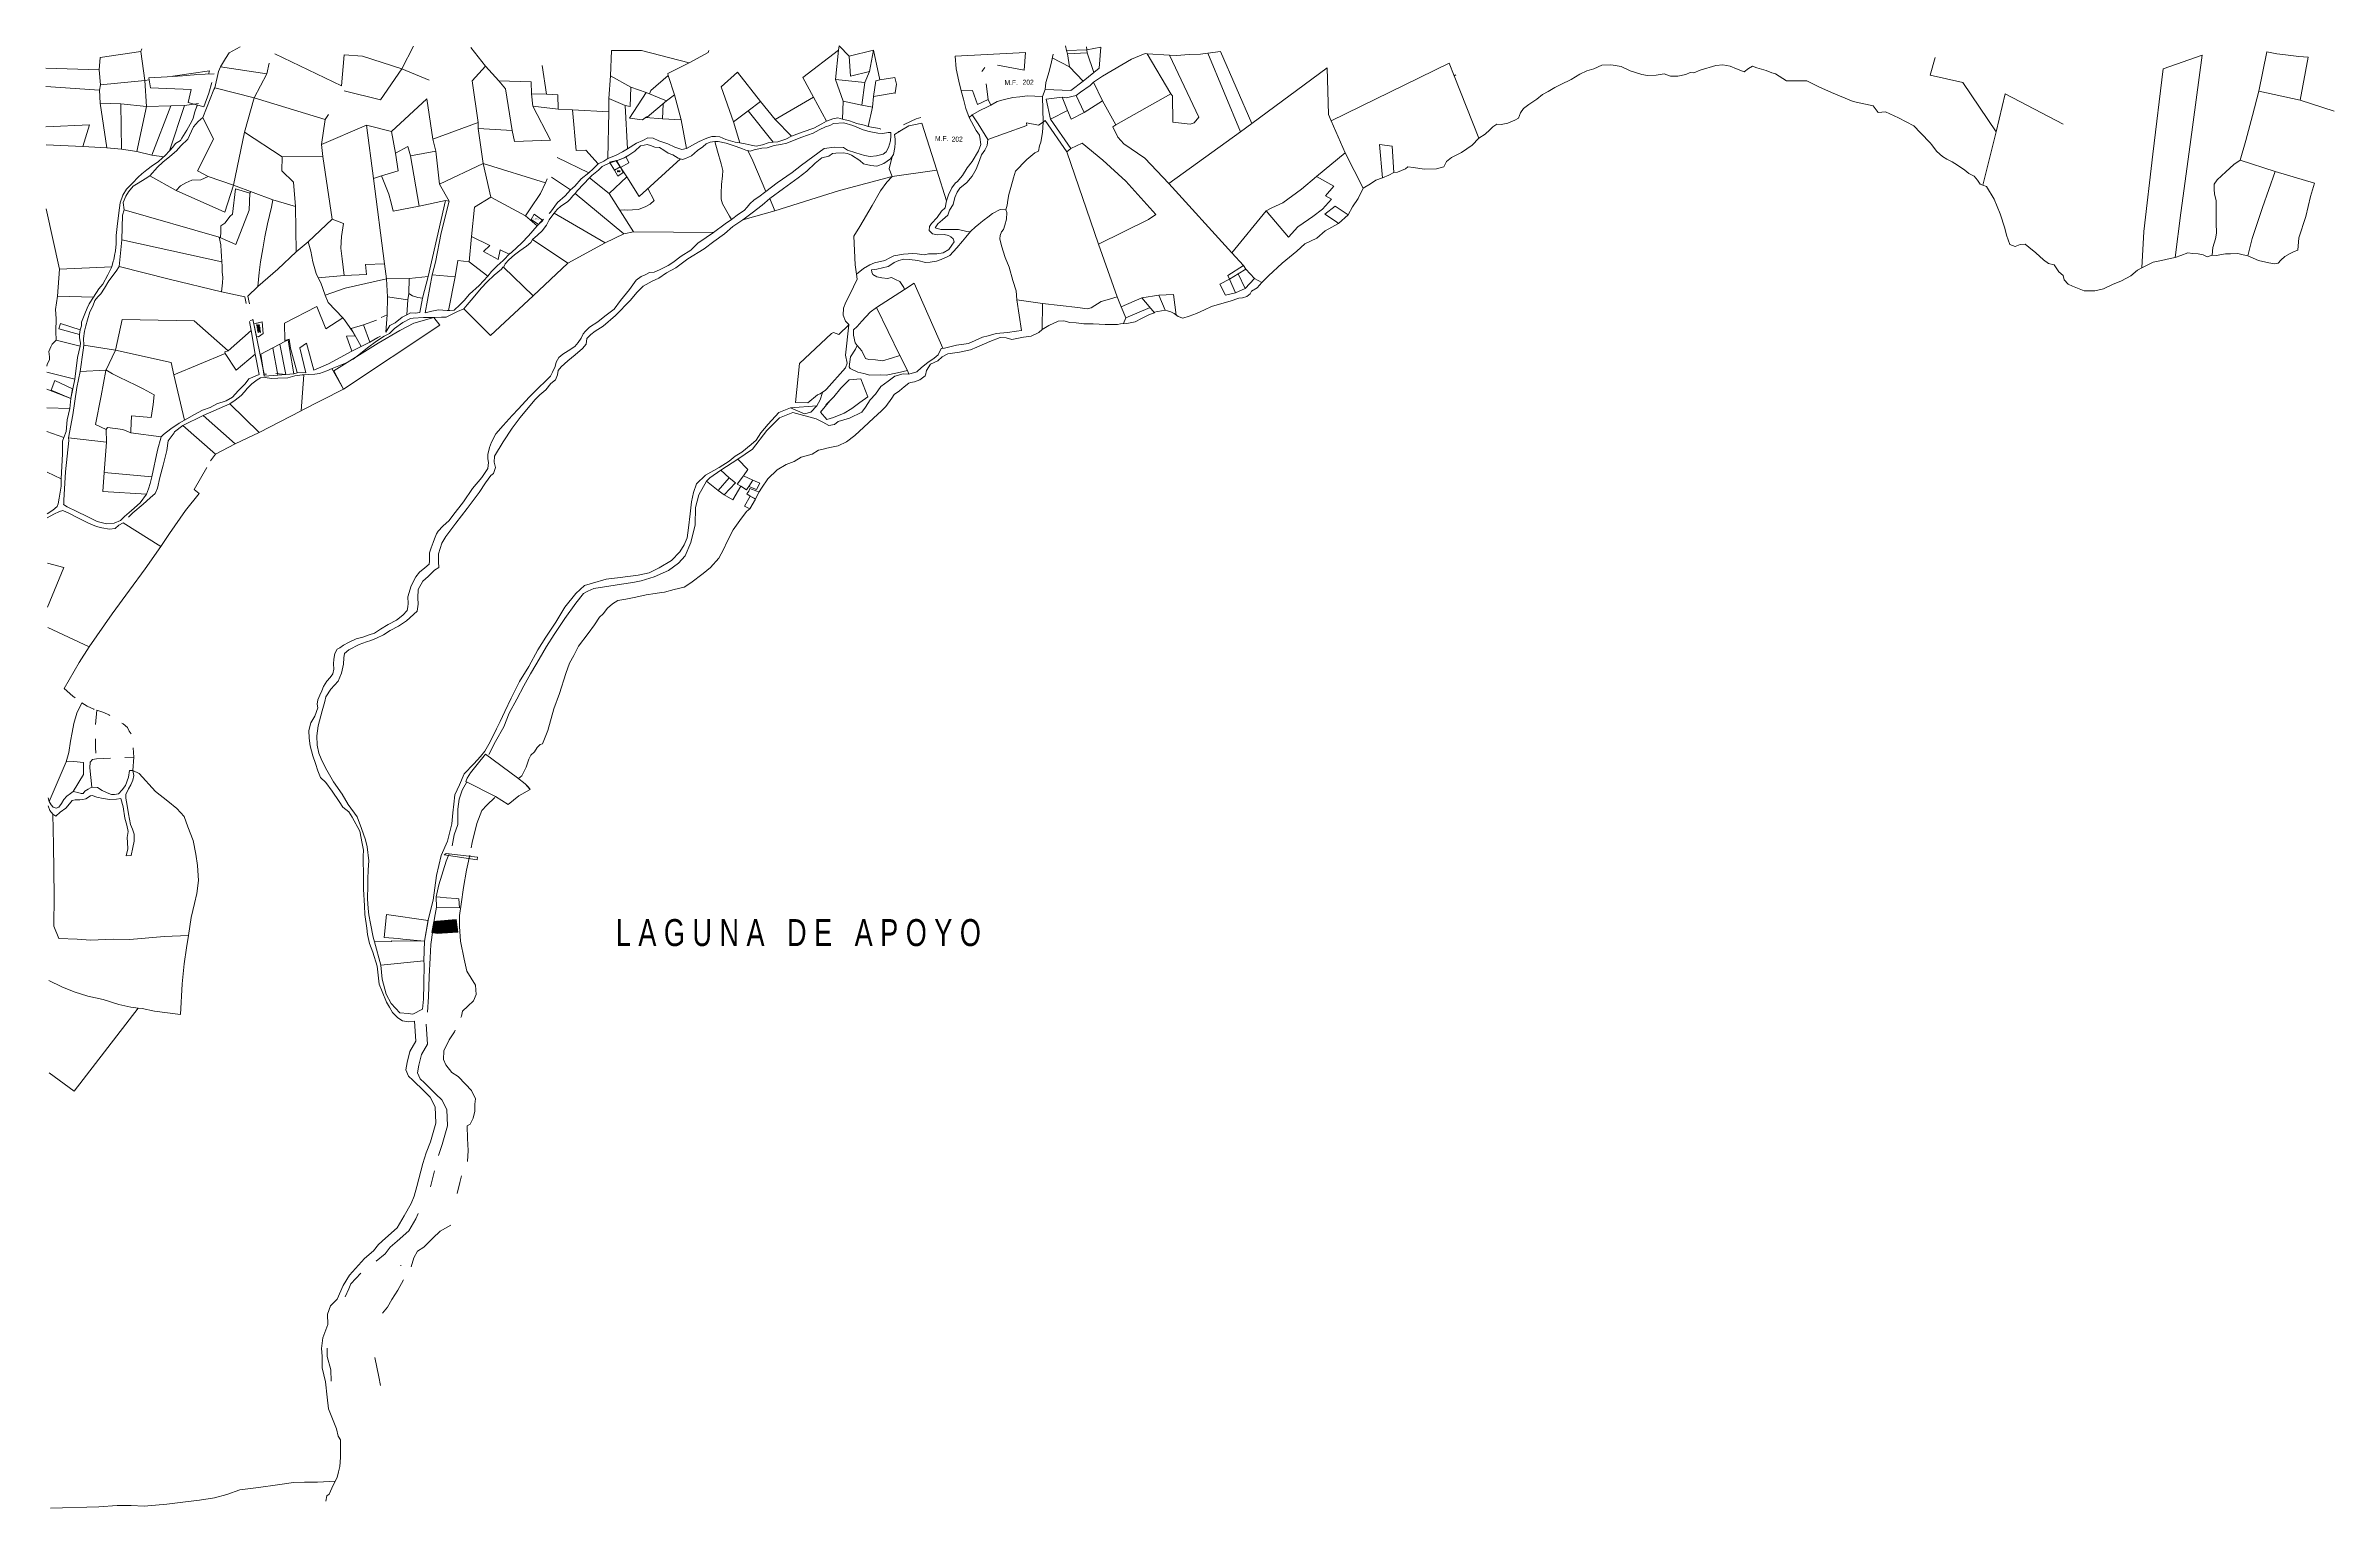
# Model space of a CAD drawing. Header units: millimetres. Extents: x 1186 to 5770, y 1756 to 4686.
import ezdxf

# ---------------------------------------------------------------- set-up
doc = ezdxf.new("R2010")
doc.units = ezdxf.units.MM
doc.header["$PDMODE"] = 35
doc.header["$PDSIZE"] = 0.5
doc.linetypes.add('DGN2', pattern=[57.340888, 28.670444, -28.670444])
doc.layers.add('CVL_CUADCON_TX', color=2, linetype='Continuous')
for name, color, linetype, lineweight in [('FUERA DE MAPA', 7, 'Continuous', 0), ('Level 1', 7, 'Continuous', 0), ('Level 20', 7, 'Continuous', 0), ('Level 4', 7, 'Continuous', 0), ('PARCELAS', 7, 'Continuous', 0), ('Zona', 7, 'Continuous', 0)]:
    doc.layers.add(name, color=color, linetype=linetype, lineweight=lineweight)
doc.styles.add('ESCRITO', font='simplex.shx', dxfattribs={"height": 2})
doc.styles.add('ROMAN', font='times.ttf', dxfattribs={"height": 2})
doc.styles.get("Standard").update_dxf_attribs({"font": 'TCCM____.TTF'})
doc.styles.add('STYLE1', font='sanss___.ttf', dxfattribs={"height": 0.24})
doc.styles.add('Styledgn003', font='dgn003.shx')

# ---------------------------------------------------------------- blocks, each defined once
blk = doc.blocks.new('AnonymousCell31')
at = {"layer": 'Level 4', "color": 6}
for p, q in [((4.7, 17), (-17.4, -8.4)), ((17.3, 6.7), (-5.2, -16.9)), ((4.7, 17), (17.3, 6.7))]:
    blk.add_line(p, q, dxfattribs=at)
at = {"layer": 'Level 4', "color": 6, "linetype": 'Continuous', "lineweight": 0}
blk.add_line((-17.4, -8.4), (-5.2, -16.9), dxfattribs=at)
blk = doc.blocks.new('AnonymousCell32')
at = {"layer": 'Level 4', "color": 6}
for p, q in [((-26, 18.2), (7.8, 40.7)), ((-26, 18.2), (-9.5, 3)), ((-9.5, 3), (3.1, -7.3)), ((19.2, 7.1), (6.4, -9.4)), ((7.8, 40.7), (27.6, 19.5)), ((19.2, 7.1), (27.6, 19.5)), ((3.1, -7.3), (-19.4, -30.9)), ((-19.4, -30.9), (-1.8, -41)), ((13.6, -14), (-1.8, -41)), ((13.6, -14), (6.4, -9.4))]:
    blk.add_line(p, q, dxfattribs=at)
blk = doc.blocks.new('AnonymousCell33')
at = {"layer": 'Level 4', "color": 6}
for p, q in [((-15.8, -2.3), (-3, 14.1)), ((-3, 14.1), (15.9, 5.5)), ((15.9, 5.5), (7.5, -7.5)), ((-8.6, -6.9), (-15.8, -2.3)), ((3.3, -14.2), (-8.6, -6.9)), ((5.9, -10.1), (3.3, -14.2)), ((7.5, -7.5), (5.9, -10.1))]:
    blk.add_line(p, q, dxfattribs=at)
blk = doc.blocks.new('AnonymousCell34')
at = {"layer": 'Level 4', "color": 6}
for p, q in [((-10.9, -7.2), (0.5, 12.8)), ((10.9, 6.9), (-0.3, -12.8)), ((0.5, 12.8), (10.9, 6.9)), ((-0.3, -12.8), (-10.9, -7.2))]:
    blk.add_line(p, q, dxfattribs=at)
blk = doc.blocks.new('AnonymousCell35')
at = {"layer": 'Level 4', "color": 6}
for p, q in [((-12.2, -0.2), (-8.8, 5.3)), ((-8.8, 5.3), (-6.3, 10.5)), ((-6.3, 10.5), (7.7, 5.5)), ((12.4, 3.8), (4.6, -10.4)), ((12.4, 3.8), (7.7, 5.5)), ((-12.2, -0.2), (-5.8, -4.5)), ((-5.8, -4.5), (4.6, -10.4))]:
    blk.add_line(p, q, dxfattribs=at)
blk = doc.blocks.new('AnonymousCell36')
at = {"layer": 'Level 4', "color": 6}
for p, q in [((-2.9, 9.3), (-11.2, -3.7)), ((-2.9, 9.3), (11.2, 2.9)), ((11.2, 2.9), (4.6, -9.4)), ((-11.2, -3.7), (4.6, -9.4))]:
    blk.add_line(p, q, dxfattribs=at)
blk = doc.blocks.new('MF')
at = {"layer": 'Zona', "color": 7, "linetype": 'Continuous', "lineweight": 0, "insert": (0.4, 0.4), "char_height": 10, "attachment_point": 5, "line_spacing_factor": 0.8, "style": 'Styledgn003'}
blk.add_mtext('{\\Fdgn000|c0;\\W0.8;M.F.}', dxfattribs=at)
blk = doc.blocks.new('MF1')
at = {"layer": 'Zona', "color": 7, "linetype": 'Continuous', "lineweight": 0, "insert": (0.4, 0.4), "char_height": 10, "attachment_point": 5, "line_spacing_factor": 0.8, "style": 'Styledgn003'}
blk.add_mtext('{\\Fdgn000|c0;\\W0.8;M.F.}', dxfattribs=at)

msp = doc.modelspace()

# ---------------------------------------------------------------- hatches: boundary and pattern name
h = msp.add_hatch()
h.set_pattern_fill('ANGLE', scale=0.1)
h.set_pattern_definition([(0, (0, 0), (0, 0.6985), [0.508, -0.1905]), (90, (0, 0), (-0.6985, 4e-17), [0.508, -0.1905])])
h.paths.add_polyline_path([(1963.5, 2931.9), (1968.7, 2932.3), (2008.1, 2935.6), (2011.1, 2910.3), (1970.2, 2907.7), (1959.1, 2909.4)])

# ---------------------------------------------------------------- linework, layer by layer
at = {"layer": 'CVL_CUADCON_TX', "lineweight": 0, "flags": 128}
msp.add_lwpolyline([(1944.7, 2892.3), (1901.1, 2896.3), (1892, 2897.2), (1863.7, 2899.5), (1868.8, 2945.9), (1951.9, 2933.7), (1944.7, 2892.3)], dxfattribs=at)
msp.add_lwpolyline([(1963.5, 2931.9), (1968.7, 2932.3), (2008.1, 2935.6), (2011.1, 2910.3), (1970.2, 2907.7), (1959.1, 2909.4)], close=True, dxfattribs=at)
at = {"layer": 'Level 1', "color": 4, "linetype": 'Continuous', "lineweight": 0, "flags": 128}
msp.add_lwpolyline([(1988.1, 3068), (1984.1, 3065), (2050.1, 3055), (2051, 3060.4), (1988.1, 3068)], dxfattribs=at)
at = {"layer": 'Level 20', "color": 2, "linetype": 'Continuous', "lineweight": 0, "flags": 128}
msp.add_lwpolyline([(2027.5, 3212), (2030.1, 3218.9), (2037, 3229), (2050.3, 3245.9), (2067, 3267), (2131, 3219.1), (2146.4, 3207.6), (2152.8, 3200.9), (2156, 3196.2), (2152.8, 3200.9), (2146.4, 3207.6), (2156, 3196.2), (2133.4, 3183.3), (2111.9, 3165.7), (2086.6, 3181.7), (2027.5, 3212)], dxfattribs=at)
msp.add_lwpolyline([(2027.5, 3212), (2030.1, 3218.9), (2037, 3229), (2050.3, 3245.9), (2067, 3267), (2131, 3219.1), (2146.4, 3207.6), (2152.8, 3200.9), (2156, 3196.2), (2152.8, 3200.9), (2146.4, 3207.6), (2156, 3196.2), (2133.4, 3183.3), (2111.9, 3165.7), (2086.6, 3181.7), (2027.5, 3212)], dxfattribs=at)
at = {"layer": 'Level 4', "color": 6, "linetype": 'Continuous', "lineweight": 0, "flags": 128}
msp.add_lwpolyline([(1968.1, 2980.8), (1976.1, 2980.1), (1988.9, 2979), (2008.3, 2977.5), (2013.4, 2977), (2014.9, 2959.2), (1968.9, 2960.4), (1968.1, 2980.8)], dxfattribs=at)
at = {"layer": 'Level 4', "color": 6, "lineweight": 0, "flags": 128}
msp.add_lwpolyline([(1844.4, 2891.1), (1878.4, 2891.6), (1878.3, 2893), (1944.7, 2892.3), (1943.2, 2852.8), (1856.9, 2844.1), (1844.4, 2891.1)], dxfattribs=at)
at = {"layer": 'PARCELAS', "color": 1, "linetype": 'Continuous', "lineweight": 0}
for p, q in [((1376.2, 4674.3), (1378.3, 4679.1)), ((1899.5, 4639.7), (1922.7, 4684.5)), ((2037.5, 4681.9), (2066.5, 4644.8)), ((2317.2, 4625.1), (2319.4, 4676.4)), ((2319.4, 4676.4), (2379.1, 4676.4)), ((2379.1, 4676.4), (2474.9, 4651.2)), ((2702.7, 4622), (2774, 4676.8)), ((2767.7, 4618.1), (2774, 4676.8)), ((2774, 4676.8), (2775.1, 4685.4)), ((2844.1, 4676.9), (2856.6, 4617.4)), ((3228.7, 4685.5), (3230.4, 4675.9)), ((3230.4, 4675.9), (3271.6, 4677.4)), ((3270.9, 4683.7), (3272.3, 4671.2)), ((3271.6, 4677.4), (3299.6, 4682.9)), ((1185.9, 4640.4), (1293.1, 4637.6)), ((1293.1, 4637.6), (1295.2, 4607.6)), ((1376.2, 4674.3), (1384.4, 4616.1)), ((1440.6, 4624.4), (1513.7, 4635.2)), ((1536.2, 4643.6), (1629, 4629.1)), ((1633.1, 4650.8), (1629, 4629.1)), ((1820.7, 4665), (1783.8, 4667.1)), ((1820.7, 4665), (1899.5, 4639.7)), ((1899.5, 4639.7), (1953.9, 4617)), ((2040.1, 4615.6), (2066.5, 4644.8)), ((2066.5, 4644.8), (2093.5, 4615.1)), ((2189.1, 4588.6), (2180.4, 4646.1)), ((2513, 4672), (2474.9, 4651.2)), ((2514.5, 4676), (2513, 4672)), ((2538.9, 4603.3), (2571.9, 4632.8)), ((2571.9, 4632.8), (2617.4, 4573.9)), ((3007.7, 4664.9), (3148.6, 4672)), ((3202.1, 4661.1), (3236.8, 4643.5)), ((3230.4, 4675.9), (3232.4, 4669.2)), ((3232.4, 4669.2), (3272.3, 4671.2)), ((3232.4, 4669.2), (3236.8, 4643.5)), ((3236.8, 4643.5), (3264.2, 4614.4)), ((3285.5, 4632.3), (3264.2, 4614.4)), ((3272.3, 4671.2), (3285.5, 4632.3)), ((3388, 4670.2), (3392.6, 4669.7)), ((3392.6, 4669.7), (3437.2, 4666.6)), ((3513.8, 4671), (3539.2, 4673.9)), ((3513.8, 4671), (3579.1, 4513.1)), ((3539.2, 4673.9), (3601.9, 4529.9)), ((3601.9, 4529.9), (3753.1, 4641.2)), ((3753.1, 4641.2), (3755.6, 4548.1)), ((3997.1, 4650.4), (4007.2, 4625.2)), ((4961.2, 4626.7), (4971.2, 4662.2)), ((5427.5, 4639.5), (5407, 4468.6)), ((5505.7, 4666.7), (5427.5, 4639.5)), ((5481.6, 4487.6), (5505.7, 4666.7)), ((5635, 4673.4), (5619.3, 4594.5)), ((5718.4, 4663), (5702.2, 4576.5)), ((1186, 4603.8), (1293.4, 4596.7)), ((1295.2, 4607.6), (1293.4, 4596.7)), ((1293.4, 4596.7), (1294.7, 4570.5)), ((1295.2, 4607.6), (1384.4, 4616.1)), ((1384.4, 4616.1), (1392.9, 4617.3)), ((1384.4, 4616.1), (1388, 4564.2)), ((1603.2, 4581.5), (1524.3, 4601.1)), ((1629, 4629.1), (1603.2, 4581.5)), ((2040.1, 4615.6), (2052.4, 4531.8)), ((2093.5, 4615.1), (2106.6, 4599.5)), ((2106.6, 4599.5), (2119.9, 4516)), ((2161.7, 4564.9), (2159.1, 4589.6)), ((2159.1, 4589.6), (2189.1, 4588.6)), ((2314, 4580.1), (2317.2, 4625.1)), ((2317.2, 4625.1), (2358.2, 4602.9)), ((2358.2, 4602.9), (2388.7, 4591.7)), ((2429.5, 4575), (2445.7, 4587.4)), ((2429.5, 4575), (2445.7, 4587.4)), ((2432.8, 4625.9), (2445.7, 4587.4)), ((2445.7, 4587.4), (2459.1, 4537.4)), ((2538.6, 4604), (2538.9, 4603.3)), ((2538.9, 4603.3), (2563.7, 4533)), ((2702.7, 4622), (2724.2, 4582.7)), ((2826.4, 4612.3), (2767.7, 4618.1)), ((2767.7, 4618.1), (2783.6, 4574.5)), ((2826.4, 4612.3), (2820.9, 4566.3)), ((2849, 4615.6), (2843.9, 4583.9)), ((2843.9, 4583.9), (2887.4, 4591.2)), ((3151.9, 4585.6), (3182.5, 4584.2)), ((3188, 4597.9), (3182.5, 4584.2)), ((3250, 4585.9), (3266.2, 4551.6)), ((3284.5, 4612.7), (3302.9, 4575.4)), ((3329.5, 4527.1), (3439.9, 4589.5)), ((4010.9, 4627.3), (4007.2, 4625.2)), ((5092.8, 4513.4), (5026.3, 4612.1)), ((5092.8, 4513.4), (5111.3, 4589.1)), ((5227.6, 4528.4), (5111.3, 4589.1)), ((5702.2, 4576.5), (5619.3, 4594.5)), ((1294.7, 4570.5), (1336.2, 4569.5)), ((1308.3, 4481.3), (1294.7, 4570.5)), ((1336.2, 4569.5), (1388, 4564.2)), ((1336.2, 4569.5), (1337.5, 4478.5)), ((1388, 4564.2), (1368.3, 4474)), ((1388, 4564.2), (1436.1, 4565)), ((1436.1, 4565), (1398.3, 4466.6)), ((1464, 4566), (1433.9, 4475)), ((1436.1, 4565), (1464, 4566)), ((1464, 4566), (1491.9, 4569.9)), ((1500.3, 4541.6), (1522, 4498.6)), ((1603.2, 4581.5), (1583.9, 4512.5)), ((1745.7, 4537.6), (1603.2, 4581.5)), ((2212.7, 4558.4), (2161.7, 4564.9)), ((2212.7, 4558.4), (2240.9, 4557.4)), ((2240.9, 4557.4), (2314.1, 4553.2)), ((2311.7, 4459.6), (2314.1, 4553.2)), ((2314.1, 4553.2), (2314, 4580.1)), ((2346.5, 4565.6), (2314, 4580.1)), ((2351, 4479.2), (2346.5, 4565.6)), ((2387.1, 4541.7), (2421.7, 4539)), ((2422.5, 4569), (2421.7, 4539)), ((2421.7, 4539), (2459.1, 4537.4)), ((2563.7, 4533), (2593.1, 4555.1)), ((2593.1, 4555.1), (2643, 4492.2)), ((2617.4, 4573.9), (2647.4, 4537.8)), ((2724.2, 4582.7), (2750.1, 4534.7)), ((2783.6, 4574.5), (2782.3, 4538.6)), ((2783.6, 4574.5), (2820.9, 4566.3)), ((2820.9, 4566.3), (2842, 4562.6)), ((2842, 4562.6), (2833.5, 4524)), ((2843.9, 4583.9), (2842, 4562.6)), ((3036, 4541.9), (3041.8, 4547)), ((3073.9, 4577.8), (3078.9, 4566.6)), ((3182.5, 4584.2), (3183.9, 4532.8)), ((3198.6, 4538.7), (3232.6, 4555.9)), ((3239.5, 4480.1), (3198.6, 4538.7)), ((3232.6, 4555.9), (3221.8, 4582.8)), ((3232.6, 4555.9), (3240, 4538.3)), ((3240, 4538.3), (3266.2, 4551.6)), ((3266.2, 4551.6), (3302.9, 4575.4)), ((3302.9, 4575.4), (3329.5, 4527.1)), ((3761.2, 4535), (3755.6, 4548.1)), ((5770.3, 4554.5), (5702.2, 4576.5)), ((1186.3, 4523.2), (1273.4, 4527.3)), ((1260, 4484.1), (1273.4, 4527.3)), ((1522, 4498.6), (1489.8, 4435.1)), ((1583.9, 4512.5), (1562, 4406.5)), ((1659.3, 4462.9), (1583.9, 4512.5)), ((1745.7, 4537.6), (1738, 4487.8)), ((1738, 4487.8), (1828.5, 4526.7)), ((1828.5, 4526.7), (1842.4, 4419.8)), ((1828.5, 4526.7), (1878.7, 4514)), ((1878.7, 4514), (1886.5, 4470.7)), ((1961.4, 4498.3), (2052.4, 4531.8)), ((1961.4, 4498.3), (1967.3, 4474.6)), ((2052.4, 4531.8), (2052.1, 4519.6)), ((2052.1, 4519.6), (2061.9, 4449.9)), ((2052.1, 4519.6), (2119.9, 4516)), ((2459.1, 4537.4), (2469.7, 4479.8)), ((2563.7, 4533), (2576.1, 4491)), ((2647.4, 4537.8), (2679.5, 4504.8)), ((2886.1, 4508.1), (2894.6, 4513.5)), ((2887.4, 4498.5), (2886.1, 4508.1)), ((2887.7, 4491.4), (2887.4, 4498.5)), ((2894.6, 4513.5), (2900.4, 4516.8)), ((2900.4, 4516.8), (2914.9, 4525.5)), ((2914.9, 4525.5), (2925.2, 4527.5)), ((2925.2, 4527.5), (2941, 4530.4)), ((2970.7, 4436.2), (2941, 4530.4)), ((3435.6, 4409.7), (3579.1, 4513.1)), ((3579.1, 4513.1), (3601.9, 4529.9)), ((3761.2, 4535), (3788.7, 4470.9)), ((5092.8, 4513.4), (5066.6, 4406.5)), ((1186.4, 4487.1), (1260, 4484.1)), ((1260, 4484.1), (1308.3, 4481.3)), ((1368.3, 4474), (1398.3, 4466.6)), ((1398.3, 4466.6), (1422.5, 4463.4)), ((1740.6, 4464.1), (1659.3, 4462.9)), ((1738, 4487.8), (1740.6, 4464.1)), ((1740.6, 4464.1), (1759.7, 4338.4)), ((1916.7, 4464.9), (1967.3, 4474.6)), ((1934, 4364.6), (1916.7, 4464.9)), ((1967.3, 4474.6), (1974.5, 4408.7)), ((1974.5, 4408.7), (2061.9, 4449.9)), ((2061.9, 4449.9), (2077.7, 4382.4)), ((2061.9, 4449.9), (2186.9, 4410.9)), ((2328.5, 4455.3), (2350.2, 4423)), ((2875.7, 4439), (2881.7, 4463.8)), ((2881.7, 4463.8), (2884, 4468)), ((2884, 4468), (2887, 4482)), ((2887, 4482), (2887.7, 4491.4)), ((3231.1, 4473), (3239.5, 4480.1)), ((3231.1, 4473), (3294.9, 4288.5)), ((3239.5, 4480.1), (3261.8, 4490.6)), ((3261.8, 4490.6), (3303.3, 4456.4)), ((3303.3, 4456.4), (3349.9, 4414.3)), ((3788.7, 4470.9), (3731.4, 4423.9)), ((3788.7, 4470.9), (3825.2, 4400.4)), ((3864, 4421.2), (3858, 4487.6)), ((3858, 4487.6), (3882.9, 4484.4)), ((3882.9, 4484.4), (3886.3, 4432)), ((5581.6, 4456.6), (5651.8, 4433.7)), ((1394.1, 4425.3), (1447.4, 4395.9)), ((1489.8, 4435.1), (1511.4, 4423.9)), ((1511.4, 4423.9), (1562, 4406.5)), ((1858.7, 4425), (1842.4, 4419.8)), ((1842.4, 4419.8), (1864.7, 4248.8)), ((1974.5, 4408.7), (1994, 4374)), ((2186.9, 4410.9), (2190.6, 4419)), ((2199.2, 4422.6), (2237.2, 4397.3)), ((2275, 4420.8), (2314.6, 4389.7)), ((2314.6, 4389.7), (2350.2, 4423)), ((2881.8, 4423.5), (2776.2, 4396)), ((2881.8, 4423.5), (2875.7, 4439)), ((2970.7, 4436.2), (2881.8, 4423.5)), ((2990.2, 4374.7), (2970.7, 4436.2)), ((3349.9, 4414.3), (3409.9, 4347.3)), ((3435.6, 4409.7), (3561.8, 4270.9)), ((5651.8, 4433.7), (5730.9, 4410.5)), ((1186.8, 4359.2), (1213.7, 4238.2)), ((1343, 4357), (1533.5, 4302)), ((1594.4, 4390.2), (1596.7, 4393.4)), ((1934, 4364.6), (1986.4, 4375.8)), ((1951.9, 4223.4), (1986.4, 4375.8)), ((1986.4, 4375.8), (1994, 4374)), ((2077.7, 4382.4), (2146.8, 4345.2)), ((2246.6, 4389.5), (2343.7, 4308.9)), ((2314.6, 4389.7), (2363.6, 4312.8)), ((2646.7, 4354.7), (2636.5, 4379.6)), ((2776.2, 4396), (2646.7, 4354.7)), ((1711.6, 4293.1), (1759.7, 4338.4)), ((2146.8, 4345.2), (2170.6, 4325.2)), ((2204.3, 4350.3), (2306.2, 4290.9)), ((2343.7, 4308.9), (2363.6, 4312.8)), ((2363.6, 4312.8), (2523.3, 4311.4)), ((2646.7, 4354.7), (2582, 4337)), ((3395.2, 4337.9), (3294.9, 4288.5)), ((3409.9, 4347.3), (3395.2, 4337.9)), ((3630.6, 4355), (3561.8, 4270.9)), ((1338.4, 4297), (1332.7, 4243.6)), ((1338.4, 4297), (1538.4, 4252.9)), ((1650.6, 4238.1), (1687.5, 4272.7)), ((1687.5, 4272.7), (1711.6, 4293.1)), ((2034.2, 4252.9), (2039, 4303.7)), ((2161.2, 4297.7), (2231.9, 4250.2)), ((2231.9, 4250.2), (2306.2, 4290.9)), ((2306.2, 4290.9), (2343.7, 4308.9)), ((3294.9, 4288.5), (3331.9, 4182.8)), ((3561.8, 4270.9), (3585.5, 4245.3)), ((1213.7, 4238.2), (1209.2, 4184.3)), ((1213.7, 4238.2), (1318.5, 4242.8)), ((1611, 4203.7), (1650.6, 4238.1)), ((1783.5, 4225.6), (1731.8, 4221)), ((1868.8, 4219), (1864.7, 4248.8)), ((1868.8, 4219), (1913.8, 4219.6)), ((1870.3, 4182.6), (1868.8, 4219)), ((1913.8, 4219.6), (1913.3, 4189.4)), ((1913.8, 4219.6), (1951.9, 4223.4)), ((1940.9, 4180), (1951.9, 4223.4)), ((1960.1, 4226.6), (1945.9, 4150.9)), ((1960.1, 4226.6), (2006.1, 4223.1)), ((2006.1, 4223.1), (1992.7, 4155.2)), ((2034.2, 4252.9), (2071.8, 4224.2)), ((2102.7, 4242.4), (2162.6, 4184.4)), ((2162.6, 4184.4), (2231.9, 4250.2)), ((3557.2, 4218.3), (3574.9, 4229.1)), ((3557.2, 4218.3), (3569.5, 4190.7)), ((3574.9, 4229.1), (3589.7, 4238.1)), ((3574.9, 4229.1), (3588.9, 4199.7)), ((3585.5, 4245.3), (3589.7, 4238.1)), ((3588.9, 4199.7), (3607.6, 4219.1)), ((3589.7, 4238.1), (3607.6, 4219.1)), ((3607.6, 4219.1), (3622.2, 4211.5)), ((1209.2, 4184.3), (1281.3, 4182.2)), ((1537.7, 4192.9), (1584.7, 4183)), ((1587.2, 4169.2), (1584.7, 4183)), ((1590.8, 4184.3), (1611, 4203.7)), ((1869.5, 4146.5), (1870.3, 4182.6)), ((1911.2, 4176.7), (1870.3, 4182.6)), ((1908.9, 4146.7), (1911.2, 4176.7)), ((1913.3, 4189.4), (1911.2, 4176.7)), ((1935.5, 4151.4), (1940.9, 4180)), ((2906.2, 4197.5), (2850.1, 4161.5)), ((3182.5, 4169.5), (3131.1, 4177)), ((3131.1, 4177), (3140.5, 4115)), ((3331.9, 4182.8), (3340.1, 4163)), ((3381.9, 4180.7), (3340.1, 4163)), ((3381.9, 4180.7), (3415.5, 4185.9)), ((3407.3, 4150.6), (3381.9, 4180.7)), ((3415.5, 4185.9), (3445.2, 4187.5)), ((3428.4, 4156.3), (3415.5, 4185.9)), ((3445.2, 4187.5), (3450.7, 4146.3)), ((3569.5, 4190.7), (3588.9, 4199.7)), ((1551.4, 4074.4), (1483.2, 4134.4)), ((1597.1, 4115.1), (1593.7, 4133.6)), ((1601.6, 4136.8), (1595.5, 4135.5)), ((1869.5, 4146.5), (1867.4, 4111.9)), ((2850.1, 4161.5), (2896.9, 4065)), ((3182.5, 4169.5), (3182.1, 4117.4)), ((3340.1, 4163), (3349.5, 4140.9)), ((3349.5, 4140.9), (3345.1, 4129.1)), ((3349.5, 4140.9), (3398, 4161.4)), ((1206.7, 4095.6), (1254.7, 4084.2)), ((1262, 4086), (1325.4, 4075.8)), ((1597.1, 4115.1), (1551.4, 4074.4)), ((1605.5, 4068.1), (1597.1, 4115.1)), ((1254.8, 4033.1), (1306.2, 4035.6)), ((1325.4, 4075.8), (1306, 4035)), ((1442.4, 4026.6), (1545.5, 4069.3)), ((1613.4, 4026.9), (1605.5, 4068.1)), ((2896.9, 4065), (2912, 4035)), ((2912, 4035), (2915.1, 4028.1)), ((1243.9, 4017.8), (1187.9, 4031.8)), ((1188.1, 3998), (1235.8, 3979.2)), ((1243.9, 4017.8), (1235.8, 3979.2)), ((1442.4, 4026.6), (1464, 3935.5)), ((1702.6, 4026.4), (1697.8, 3954.7)), ((1188.2, 3960.1), (1234, 3958.8)), ((1235.8, 3979.2), (1234, 3958.8)), ((1460.5, 3925.1), (1501.1, 3944.8)), ((1501.1, 3944.8), (1554.4, 3968.1)), ((1501.1, 3944.8), (1565.6, 3888.2)), ((1554.4, 3968.1), (1613.5, 3911)), ((1613.5, 3911), (1697.8, 3954.7)), ((2677.6, 3960.2), (2730.8, 3964.6)), ((2718.7, 3951.5), (2730.8, 3964.6)), ((2738.2, 3951.4), (2756.8, 3974.6)), ((1222.2, 3901.3), (1188.3, 3913.3)), ((1231.4, 3900.3), (1307.3, 3891.3)), ((1307.2, 3917.3), (1307.3, 3891.3)), ((1356, 3910.1), (1416.9, 3902.1)), ((1460.5, 3925.1), (1526.2, 3867.8)), ((1565.6, 3888.2), (1613.5, 3911)), ((1307.3, 3891.3), (1303, 3831)), ((1526.2, 3867.8), (1565.6, 3888.2)), ((1188.6, 3831.7), (1216.4, 3818.4)), ((1303, 3831), (1300.3, 3793.1)), ((1303, 3831), (1398.3, 3822.2)), ((1300.3, 3793.1), (1387.7, 3787.6)), ((1341.2, 3730), (1416.3, 3682.4)), ((1272.8, 3481.6), (1189.7, 3520.1)), ((1362, 3260.9), (1360.5, 3233.9)), ((1226.5, 3251.4), (1192.7, 3172)), ((1353.7, 3233.7), (1360.5, 3233.9)), ((1190.8, 3179.1), (1192.7, 3172)), ((1346.8, 3063), (1356.7, 3063.6))]:
    msp.add_line(p, q, dxfattribs=at)
at = {"layer": 'PARCELAS', "color": 1, "linetype": 'DGN2', "lineweight": 0}
msp.add_line((1287.2, 3257.1), (1362, 3260.9), dxfattribs=at)
at = {"layer": 'PARCELAS', "color": 1, "linetype": 'Continuous', "lineweight": 0, "flags": 128}
for points in [[(1575.6, 4683.5), (1553.4, 4671.1), (1546.1, 4660.2), (1536.2, 4643.6)], [(2775.1, 4685.4), (2795.4, 4665)], [(2798.1, 4625), (2836.2, 4634.3), (2844.1, 4676.9), (2795.4, 4665), (2798.1, 4625)], [(3299.6, 4682.9), (3296.4, 4640.7), (3285.5, 4632.3)], [(1293.1, 4637.6), (1294.9, 4662.1), (1376.2, 4674.3)], [(1513.7, 4635.2), (1512.1, 4629)], [(1536.2, 4643.6), (1532, 4634.3), (1524.3, 4601.1)], [(1783.8, 4667.1), (1778.3, 4605.6), (1644.6, 4669.2)], [(1899.5, 4639.7), (1856.3, 4577), (1783.9, 4595.2)], [(2474.9, 4651.2), (2432.3, 4629.7), (2432.8, 4625.9)], [(2836.2, 4634.3), (2826.4, 4612.3)], [(3007.7, 4664.9), (3009.8, 4639.7), (3015.2, 4614.5), (3019.9, 4595.3)], [(3066.8, 4642.3), (3061.4, 4634.2)], [(3148.6, 4672), (3146, 4636.7), (3092.2, 4646.4)], [(3203.7, 4668.7), (3200.5, 4653.5), (3196.3, 4634), (3189.3, 4612.2), (3188, 4597.9)], [(3284.5, 4612.7), (3303, 4625), (3361.1, 4658.7), (3388, 4670.2)], [(3439.9, 4589.5), (3392.6, 4669.7)], [(3437.2, 4666.6), (3450.8, 4666), (3476.5, 4667.9), (3499.1, 4669), (3513.8, 4671)], [(3437.2, 4666.6), (3496, 4542.5), (3486.7, 4531.2), (3478.6, 4528.4), (3443.9, 4532.6), (3443.2, 4585.5), (3439.9, 4589.5)], [(3997.1, 4650.4), (3761.2, 4535)], [(4320.5, 4647.4), (4302.9, 4646.5), (4287.1, 4639.7), (4272.9, 4635.1), (4259.2, 4628.4), (4241.4, 4617.7), (4220.8, 4608.3), (4209.2, 4601.9), (4195.5, 4593.7), (4184.3, 4587.9), (4172.6, 4578.5), (4156.9, 4568), (4146.2, 4559.9), (4139.9, 4551), (4136.4, 4540.8), (4128.7, 4536.7), (4115, 4530.3), (4101.8, 4527.8), (4092.9, 4528.3), (4084.5, 4522.9), (4079, 4517), (4069.1, 4508.6), (4056.9, 4500.8)], [(4320.5, 4647.4), (4325.9, 4646.7), (4342, 4643.8), (4360.1, 4635.7), (4383.2, 4628), (4394.9, 4626.3), (4412.2, 4626.8), (4427.9, 4629.2), (4440.4, 4625), (4455.2, 4624.5), (4471.2, 4628.2), (4480, 4632.3), (4487.4, 4631.3), (4500.3, 4636.5), (4531.5, 4646.3), (4545.5, 4647.4), (4560.3, 4644.6), (4572.7, 4639.6), (4588, 4633.6), (4596.9, 4640.3), (4604.7, 4644.4), (4613.4, 4641.4), (4632.2, 4636.1), (4643.7, 4631.6), (4651.3, 4629.5)], [(5718.4, 4663), (5699.6, 4663.9), (5672.9, 4667.2), (5655.1, 4669.7), (5635, 4673.4)], [(1518.4, 4611.8), (1512.4, 4590.5), (1502.6, 4563.2), (1471.1, 4572.1), (1476.9, 4598.2), (1395.8, 4601.5), (1392.2, 4621.2), (1429.3, 4623.6), (1459.6, 4625.6), (1483.4, 4627.4), (1487.4, 4627.7), (1523.4, 4629.6)], [(1524.3, 4601.1), (1522.5, 4598), (1500.3, 4541.6)], [(2159.1, 4589.6), (2158, 4613.5), (2093.5, 4615.1)], [(2189.1, 4588.6), (2211.4, 4587.4), (2212.7, 4558.4)], [(2346.5, 4565.6), (2356.6, 4563.8), (2358.2, 4602.9)], [(2388.7, 4591.7), (2429.5, 4575), (2390.8, 4542.7), (2389.1, 4543.4), (2381.3, 4536.9), (2355, 4540.6), (2388.7, 4591.7)], [(2432.8, 4625.9), (2397.8, 4596.2), (2395.3, 4589)], [(2849, 4615.6), (2856.6, 4617.4), (2886.9, 4622.2), (2889.9, 4608.7), (2887.4, 4591.2)], [(2887.4, 4591.2), (2887.4, 4589.7)], [(3019.9, 4595.3), (3042.5, 4595.9), (3052.2, 4567.9), (3073.9, 4577.8)], [(3019.9, 4595.3), (3024.1, 4578.5), (3029, 4559.7), (3036, 4541.9)], [(3069.5, 4609.4), (3073.9, 4577.8)], [(3078.9, 4566.6), (3092.1, 4574.1), (3103.6, 4577.3), (3123.2, 4581.7), (3137.2, 4583.4), (3151.9, 4585.6)], [(3264.2, 4614.4), (3239.3, 4596.1), (3188, 4597.9)], [(3221.8, 4582.8), (3230.2, 4581), (3250, 4585.9)], [(3250, 4585.9), (3258.7, 4592.8), (3278.4, 4606.3), (3284.5, 4612.7)], [(4056.9, 4500.8), (4007.2, 4625.2)], [(4651.3, 4629.5), (4673.3, 4615.6), (4713.7, 4615.4), (4738.1, 4603), (4763.3, 4592.1), (4806.5, 4574.1), (4847, 4565.3), (4856.4, 4551.8), (4871.7, 4553.4), (4897.6, 4541.2), (4928.1, 4525), (4941.7, 4511), (4961.5, 4490.7), (4963.6, 4487.7), (4974.3, 4473.7), (4985.5, 4463.8)], [(4961.2, 4626.7), (5026.3, 4612.1)], [(5619.3, 4594.5), (5606.7, 4545.9), (5593.4, 4495.8), (5581.6, 4456.6)], [(1500.3, 4541.6), (1490.9, 4533.9), (1481.8, 4522.9), (1473.9, 4505.6), (1470.4, 4498.2), (1456.2, 4485), (1447.9, 4475), (1434.2, 4463.8), (1420.5, 4452.6), (1409.8, 4442.4), (1394.1, 4425.3)], [(1488.7, 4564.9), (1484.7, 4553.5), (1482.2, 4545.8), (1480.9, 4539.7), (1475.4, 4528.5), (1468.3, 4516.3), (1465, 4511.5), (1458.4, 4500.5), (1455.7, 4495.9), (1446, 4489.5), (1440.2, 4482.7), (1433.9, 4475)], [(1489.9, 4566.8), (1488.7, 4564.9)], [(1752.2, 4547.9), (1745.7, 4537.6)], [(1878.7, 4514), (1949.6, 4579.2), (1961.4, 4498.3)], [(2119.9, 4516), (2124.8, 4493.8), (2196.7, 4496.8), (2161.7, 4564.9)], [(2240.9, 4557.4), (2248.4, 4476), (2267.5, 4476.6), (2292.4, 4448.8)], [(2593.1, 4555.1), (2617.4, 4573.9)], [(2647.4, 4537.8), (2724.2, 4582.7)], [(2782.3, 4538.6), (2772.7, 4541.4), (2762.3, 4539.1), (2750.1, 4534.7)], [(2833.5, 4524), (2825.3, 4526.5), (2810.8, 4529.8), (2796.1, 4535.4), (2782.3, 4538.6)], [(2938.9, 4541.9), (2929.6, 4539.2), (2919.5, 4534.7), (2903.9, 4527.5)], [(2990.2, 4374.7), (2994.5, 4386.9), (3001.3, 4401.1), (3008.2, 4411.3), (3011.7, 4413.1), (3022.1, 4425.6), (3031.4, 4440.9), (3041.6, 4453.9), (3054.5, 4475.3), (3059.2, 4487.8), (3058.2, 4492.6), (3057.9, 4497.7), (3056.1, 4506.6), (3049.5, 4516), (3036, 4541.9)], [(3041.8, 4547), (3057.4, 4555.6), (3072.7, 4563.4), (3078.9, 4566.6)], [(3041.8, 4547), (3053.5, 4528.9), (3072.9, 4498)], [(3198.6, 4538.7), (3190.1, 4578.6), (3221.8, 4582.8)], [(2469.7, 4479.8), (2460, 4477.8), (2446, 4482.8), (2431.8, 4489.1), (2414.2, 4495.4), (2402.8, 4500.7), (2391.9, 4501.2), (2381.7, 4496.1), (2369.3, 4490.7), (2351, 4479.2)], [(2461.6, 4457.7), (2467.5, 4459.7), (2479.7, 4465.1), (2491.8, 4476.1), (2502.2, 4483), (2508.8, 4489.1), (2516.9, 4492.2), (2526.3, 4494)], [(2576.1, 4491), (2567, 4492.8), (2548.4, 4497.8), (2536.2, 4503.1), (2527.8, 4504.1), (2520.4, 4503.9), (2510.3, 4500.3), (2495.1, 4494.1), (2481.4, 4486.2), (2469.7, 4479.8)], [(2526.3, 4494), (2532.7, 4493.7), (2548.7, 4490.2), (2568.8, 4483.9), (2581.8, 4479.1), (2588.4, 4476.6), (2596.8, 4474.8)], [(2526.3, 4494), (2531.5, 4474.4), (2538.7, 4449.2), (2542, 4435.5), (2541.5, 4425.3), (2539.3, 4407.8), (2538.8, 4390.2), (2538.9, 4378.3), (2541.5, 4369.1), (2555.5, 4344), (2559.6, 4337.4)], [(2596.8, 4474.8), (2605.2, 4476.9), (2620.1, 4480.2), (2631.1, 4481), (2645, 4485.9), (2657.5, 4488), (2670.2, 4490.5), (2681.6, 4494.9), (2700.6, 4502.3), (2723, 4510.2), (2734.9, 4517.1), (2747.8, 4523.3), (2756.5, 4525.6), (2763.8, 4530.2), (2784.4, 4531), (2802.7, 4526.2), (2823.6, 4517.1), (2835.3, 4514.1), (2852.6, 4510.6), (2862.5, 4510.1), (2873.2, 4511.9), (2878.5, 4511.9), (2878.5, 4505.1), (2877.8, 4495.4), (2873.8, 4481.7), (2869.7, 4473), (2863.6, 4468.4), (2850.4, 4464.8), (2837.2, 4463.8), (2826, 4466), (2808.5, 4471.3), (2791.9, 4476.4), (2783.8, 4481.7), (2765.7, 4482.6), (2745.2, 4480), (2722.6, 4463.2), (2699.8, 4446.6), (2681, 4431.6), (2651.1, 4410.9), (2628.5, 4394)], [(2679.5, 4504.8), (2668.6, 4498.3), (2652.1, 4493.2), (2643, 4492.2)], [(2750.1, 4534.7), (2740.9, 4529.1), (2724.5, 4520.7), (2702.9, 4513), (2679.5, 4504.8)], [(2858.5, 4518.4), (2856.1, 4519.8), (2840.3, 4522.3), (2833.5, 4524)], [(3038.4, 4313.8), (3033.9, 4313), (3014.3, 4317.5), (2994.5, 4317.5), (2979, 4317.4), (2967.8, 4321), (2972.8, 4328.9), (2982.5, 4336.8), (2993.1, 4346.5), (2996.4, 4356.4), (3003.5, 4367.6), (3006.7, 4381.8), (3011.5, 4392.3), (3017.3, 4400.4), (3030.8, 4411.9), (3041.4, 4424.1), (3050, 4438.1), (3056.6, 4455.5), (3060.3, 4467.2), (3066.9, 4476.6), (3071.5, 4485.5), (3072.9, 4498)], [(3072.9, 4498), (3106.6, 4509.7), (3151.2, 4525.8), (3150.5, 4531.4)], [(3183.9, 4532.8), (3182.7, 4511.7), (3179.2, 4492.4), (3176.7, 4485), (3174.4, 4474.8), (3167.3, 4471), (3151.3, 4457.7), (3142.5, 4449.3), (3135.9, 4441.7), (3128.5, 4434.5), (3124.5, 4420.8), (3119.2, 4401.7), (3115.2, 4387.7), (3113.5, 4376.5), (3112, 4366.4), (3109.2, 4356.9)], [(3150.5, 4531.4), (3174.4, 4526.4), (3183.9, 4532.8)], [(3183.9, 4532.8), (3188.2, 4535.7), (3231.1, 4473)], [(3329.5, 4527.1), (3323.2, 4523.3), (3333.7, 4502.2), (3345.6, 4489.3), (3387.7, 4460.4), (3435.6, 4409.7)], [(4056.9, 4500.8), (4043.5, 4486.7), (4022.1, 4472), (4002.3, 4461.5), (3991.9, 4453.9), (3986.4, 4443.2), (3971.6, 4438.8), (3947.5, 4438.5), (3925.9, 4441.8), (3914.4, 4442.8), (3910.1, 4439.2), (3894.1, 4432.6), (3886.3, 4432)], [(1308.3, 4481.3), (1337.5, 4478.5), (1368.3, 4474)], [(1419.9, 4461), (1410.8, 4453.3), (1399.4, 4445.9), (1388.5, 4437.3), (1378.4, 4428.8), (1370.8, 4422.2), (1359.4, 4410.5), (1347.7, 4398.2), (1340.4, 4386.5), (1335.1, 4371), (1333.6, 4360.8), (1329.9, 4329.3), (1327.2, 4305.6), (1327, 4288.8), (1325.5, 4274.6), (1323.7, 4265.2), (1322.2, 4256.5), (1321.2, 4254.3), (1318.5, 4242.8)], [(1433.9, 4475), (1425, 4465.8), (1419.9, 4461)], [(1659.3, 4462.9), (1658.8, 4434.9), (1682.2, 4412.6), (1685.9, 4363.4)], [(1886.5, 4470.7), (1891.8, 4434.9), (1858.7, 4425)], [(1916.7, 4464.9), (1911.3, 4483.8), (1886.5, 4470.7)], [(2210.6, 4461.8), (2273.9, 4431.2)], [(2292.4, 4448.8), (2282.3, 4439.4), (2273.9, 4431.2)], [(2275, 4420.8), (2280, 4425.7), (2293.2, 4436.4), (2300.8, 4443.5), (2307.4, 4446.8), (2318.8, 4451.7), (2328.5, 4455.3)], [(2311.7, 4459.6), (2303.6, 4454.5), (2292.4, 4448.8)], [(2351, 4479.2), (2341.1, 4472.9), (2326.9, 4465.7), (2311.7, 4459.6)], [(2315.3, 4452.3), (2329.3, 4455.5), (2336.3, 4443.1), (2325.2, 4436.7), (2315.3, 4452.3)], [(2328.5, 4455.3), (2334.8, 4457.3), (2345.7, 4461.9), (2354.1, 4466.3), (2365.8, 4474.7), (2377.4, 4485.2), (2384.8, 4486.7), (2390.6, 4487.5), (2397.2, 4485.5), (2406.2, 4482.4), (2415.3, 4482), (2424.2, 4476.4), (2432.6, 4470.3), (2442, 4467), (2453, 4460.2), (2461.6, 4457.7)], [(2348.3, 4462.7), (2354.1, 4450.9), (2337, 4442), (2328.9, 4455.2), (2348.3, 4462.7)], [(2350.2, 4423), (2374.3, 4383.9), (2457.3, 4458.9)], [(2643, 4492.2), (2633.3, 4490.9), (2621.9, 4487.1), (2608.9, 4484.5), (2599.3, 4486.5), (2587.1, 4489), (2576.1, 4491)], [(2592.6, 4475.7), (2602.5, 4455.4), (2612, 4432.9), (2628.5, 4394)], [(2636.5, 4379.6), (2664.1, 4399.7), (2693, 4420.9), (2710.2, 4434.2), (2727.5, 4450.3), (2740.7, 4461), (2754.6, 4464.3), (2762, 4469.7), (2768.8, 4470.4), (2783.1, 4471.3), (2792, 4469.5), (2800.1, 4466.5), (2816.7, 4455.8), (2824.3, 4449), (2838.8, 4445.7), (2850.5, 4444.5), (2865, 4449.6), (2878.1, 4459.3), (2881.7, 4463.8)], [(4985.5, 4463.8), (4994.1, 4458.2), (5005.1, 4453.2), (5015.8, 4446.4), (5030.1, 4436.1), (5038.3, 4430), (5048.7, 4424.7), (5055.4, 4416.1), (5060.8, 4408.5), (5066.6, 4406.5)], [(5384.8, 4240.9), (5388.9, 4313.5), (5407, 4468.6)], [(5452, 4261.3), (5463, 4350.8), (5481.6, 4487.6)], [(5525.7, 4266), (5527, 4281.5), (5532.8, 4299.1), (5534.5, 4310.5), (5533.7, 4330.6), (5534.1, 4356.3), (5533.6, 4375.1), (5530.2, 4388.9), (5529.9, 4397.8), (5529.9, 4408.4), (5535.5, 4417.1), (5552.9, 4433.4), (5569.4, 4447.9), (5581.6, 4456.6)], [(1394.1, 4425.3), (1385, 4418.9), (1370.8, 4410.5), (1361.2, 4404.1), (1351.5, 4392.7), (1346.5, 4384.5), (1341.2, 4371.5), (1343, 4357)], [(1511.4, 4423.9), (1496.4, 4417.3), (1478.6, 4416.3), (1466.2, 4411), (1455.8, 4405.1), (1447.4, 4395.9)], [(1447.4, 4395.9), (1544.5, 4352.5), (1562, 4406.5)], [(1562, 4406.5), (1601.3, 4391.6), (1640.5, 4377.3)], [(1858.7, 4425), (1873.2, 4388.5), (1877.9, 4371.2), (1881.5, 4354.4), (1934, 4364.6)], [(2146.8, 4345.2), (2156.5, 4358.8), (2176.9, 4389.9), (2186.9, 4410.9)], [(2273.9, 4431.2), (2258.4, 4419), (2245.5, 4404.5), (2237.2, 4397.3)], [(2246.6, 4389.5), (2250.9, 4395.6), (2275, 4420.8)], [(2336.3, 4443.1), (2342.7, 4431.9), (2332.2, 4424.6), (2325.2, 4436.7), (2336.3, 4443.1)], [(2810, 4228), (2807.1, 4247), (2804.9, 4304.5), (2816.8, 4323.6), (2841.3, 4365.9), (2858.3, 4394.9), (2870.7, 4412.2), (2881.8, 4423.5)], [(3675.3, 4302.5), (3630.6, 4355), (3642.1, 4361.3), (3664, 4370.7), (3701.6, 4398.2), (3731.4, 4423.9), (3766.2, 4404.2), (3749.5, 4384.8), (3761.8, 4378), (3743.6, 4358.5), (3724.4, 4343.9), (3715.4, 4337.8), (3694.4, 4323.2), (3675.3, 4302.5)], [(3825.2, 4400.4), (3839.9, 4409.1), (3850.3, 4416.3), (3864, 4421.2)], [(3864, 4421.2), (3876.4, 4426.3), (3886.3, 4432)], [(5066.6, 4406.5), (5073.5, 4403.5), (5089.2, 4378.6), (5100.8, 4349.2), (5110.3, 4320.3), (5113.5, 4306.1), (5120.2, 4287.8), (5130.9, 4283.8), (5141.3, 4287.4), (5150.9, 4288.5), (5158.3, 4282.4), (5172.4, 4270.8), (5188.2, 4256.9), (5197.7, 4249.3), (5209.1, 4246.8), (5218.6, 4232.9), (5227.5, 4225.3), (5229.1, 4216.9), (5237.3, 4208.3), (5246.2, 4204), (5269.6, 4194.5), (5291, 4194.4), (5308.3, 4198.5), (5326.2, 4207.3), (5344.5, 4215), (5363, 4225), (5376.1, 4236.2), (5384.8, 4240.9)], [(5597.1, 4264.6), (5605.7, 4299.3), (5626.4, 4361.9), (5651.8, 4433.7)], [(5697.4, 4276), (5699.7, 4300.8), (5713.3, 4343.8), (5722.9, 4384), (5730.9, 4410.5)], [(1343, 4357), (1339.5, 4346.6), (1338.4, 4297)], [(1533.5, 4302), (1535.8, 4301), (1536.4, 4313.9), (1536.7, 4325.1), (1544.6, 4330.1), (1555.1, 4344.2), (1559.8, 4348.5), (1565.7, 4399.3), (1594.4, 4390.2), (1593.4, 4356.4), (1566.7, 4287.7), (1533.5, 4302)], [(1640.5, 4377.3), (1637.9, 4362.6), (1630, 4328.6), (1624.5, 4303.2), (1621, 4278.9), (1616.2, 4252.5), (1613.7, 4231.6), (1611, 4203.7)], [(1640.5, 4377.3), (1685.9, 4363.4), (1687.5, 4272.7)], [(1994, 4374), (1978, 4310.6), (1966.6, 4252.2), (1960.1, 4226.6)], [(2039, 4303.7), (2045, 4362.1), (2077.7, 4382.4)], [(2237.2, 4397.3), (2226.5, 4385.1), (2211.3, 4371.6), (2197.2, 4352.5), (2194.4, 4349.6)], [(2207.1, 4353.8), (2210.4, 4357.6), (2217.7, 4364.2), (2231.1, 4372.9), (2236.5, 4378.2), (2241.5, 4384.9), (2246.6, 4389.5)], [(2391.9, 4399.9), (2404.8, 4375.5), (2396.7, 4368.6), (2387.8, 4363.6), (2373.6, 4357.7), (2361.1, 4356.7), (2351.7, 4356.4), (2345.4, 4356.7), (2335.9, 4356.3)], [(2628.5, 4394), (2614.3, 4383.3), (2605, 4377.2), (2596.3, 4369.3), (2591.3, 4362.4), (2585, 4355.3), (2573.8, 4348.4), (2559.6, 4337.4)], [(2582, 4337), (2600.7, 4350.7), (2621.3, 4366.3), (2636.5, 4379.6)], [(2810, 4228), (2823.9, 4239.2), (2836.9, 4246.9), (2846.3, 4250.7), (2866.8, 4255.8), (2877, 4260.7), (2885.1, 4264.8), (2903.9, 4268.2), (2923, 4269.5), (2931.6, 4268.7), (2945.6, 4267), (2954.2, 4268.8), (2971.2, 4268.6), (2983.4, 4270.9), (2994.9, 4277.6), (3000.9, 4286), (3005.5, 4292.6), (3003.9, 4298.9), (2999.3, 4303), (2994.5, 4305.8), (2985.6, 4307.3), (2972.6, 4307), (2962.2, 4309), (2955.6, 4315.8), (2956.3, 4323.7), (2960.4, 4329.3), (2971.8, 4341.6), (2980.6, 4354.1), (2987.5, 4361.2), (2990.2, 4374.7)], [(3109.2, 4356.9), (3098, 4357.7), (3082.3, 4349.5), (3073.2, 4342.6), (3066.1, 4336.7), (3059.2, 4331.6), (3054.4, 4327.5), (3048.1, 4322.7), (3038.4, 4313.8)], [(3109.2, 4356.9), (3111, 4351.6), (3110.8, 4338.4), (3107.3, 4326.4), (3104.8, 4317.8), (3100.7, 4312.7), (3097.9, 4305.5), (3097.2, 4298.9), (3100.5, 4285), (3107.7, 4261.8), (3115.7, 4241.8), (3122.9, 4215.6), (3129.8, 4194.5), (3131.1, 4177)], [(3747.9, 4348.2), (3768.7, 4364.6), (3795.1, 4347), (3775.8, 4329.5), (3769.8, 4334), (3747.9, 4348.2)], [(3795.1, 4347), (3803.4, 4362.7), (3814.9, 4379.8), (3825.2, 4400.4)], [(2523.3, 4311.4), (2508.9, 4301.7), (2492.1, 4289.9), (2478.2, 4276.4), (2458.9, 4264.2), (2442.2, 4251.2), (2432.8, 4245.5), (2415.3, 4236.8), (2404.7, 4232), (2395.2, 4231.7), (2386.6, 4226.8), (2378.8, 4223.5), (2368.9, 4215.9), (2355.5, 4197.5), (2337.2, 4175.1), (2324.6, 4157.8), (2305.8, 4143.7), (2291.9, 4132.8), (2275.4, 4121.8), (2266.8, 4113.9), (2262.7, 4108.5), (2258.7, 4100.1), (2252.4, 4091), (2246, 4083.1), (2232.6, 4074.4), (2221.4, 4068), (2213.6, 4061.4), (2208.5, 4051.7), (2206.3, 4043.3), (2200.7, 4031.6), (2197.2, 4023.9), (2185.8, 4012.5), (2174.4, 4001.5), (2154.4, 3981.6), (2132.6, 3958.2), (2119.9, 3945.2), (2101.9, 3924.8), (2087.5, 3908.2), (2078.7, 3891.4), (2075.1, 3880.7), (2071.6, 3867.2), (2071.6, 3858.3), (2072.9, 3851.2), (2072.4, 3844.6), (2071.4, 3839), (2059.3, 3820.9), (2040.8, 3798.7), (2022.4, 3772), (2001.6, 3744.7), (1993.8, 3734.5), (1981.3, 3723.6), (1972.2, 3713.4), (1968.7, 3708.3), (1964.9, 3697.8), (1961.9, 3690.7), (1958.1, 3680), (1954.8, 3670.1), (1954.6, 3661.7), (1954.4, 3653.6), (1954.1, 3647.5), (1945.3, 3639.6), (1934.6, 3631.1), (1927.5, 3622), (1917.7, 3603.6), (1911.4, 3581.7), (1911.9, 3568.8), (1910.9, 3561.7), (1910.2, 3554.3), (1901.3, 3544.9), (1888.4, 3535.4), (1871.9, 3526.2), (1856.4, 3517), (1844.5, 3509.4), (1833.6, 3505.5), (1820.9, 3500.9), (1807.7, 3497.8), (1792.2, 3490.7), (1782.3, 3484.8), (1774.7, 3479.7), (1769.7, 3476.9), (1765.1, 3468.5), (1762.9, 3457.3), (1762.1, 3447.9), (1762.7, 3436.7), (1760.7, 3427.3), (1755.9, 3420.1), (1748.8, 3413.2), (1742.2, 3402.5), (1739.2, 3393.9), (1734.9, 3384.7), (1730.8, 3375.6), (1729.6, 3366.7), (1730.9, 3359.3), (1724.6, 3342.7), (1717, 3329.7), (1713.2, 3314), (1713.8, 3298.5), (1715.6, 3283.7), (1720.8, 3263.6), (1726.4, 3248.2), (1730.8, 3233.2), (1736.2, 3219.7), (1747.1, 3209.8), (1759.6, 3192.8), (1773.9, 3172), (1780.8, 3160.3), (1792.8, 3150.9), (1799.7, 3140.8), (1814.8, 3112.6), (1819.6, 3087.9), (1822.5, 3074.7), (1822, 3062.3), (1821.6, 3052.3), (1822.5, 3028.3), (1822.5, 2996), (1824.1, 2962.9), (1824.9, 2945.5), (1829.1, 2918.1), (1830.4, 2905.2), (1834.5, 2887.5), (1841.1, 2870.1), (1849.5, 2842.2), (1853.8, 2806.3), (1859.5, 2791.1), (1868.4, 2770), (1874.6, 2760.3), (1880.5, 2749.4), (1891.2, 2738.8), (1900.6, 2732.4), (1911.8, 2730.9), (1924.5, 2731.7)], [(1844.4, 2891.1), (1841.9, 2899.9), (1836.5, 2927.7), (1833.2, 2945), (1832, 2957.9), (1830.7, 2977.3), (1830.9, 3003.7), (1831.2, 3016.3), (1832, 3034.9), (1833.2, 3053.1), (1829.9, 3080.9), (1826.6, 3095), (1818.3, 3117.8), (1809.6, 3140.9), (1791.8, 3165.8), (1779.7, 3186.3), (1762.4, 3211.6), (1746.5, 3239.3), (1737.8, 3257.6), (1732.7, 3268.8), (1729.3, 3284.5), (1728.8, 3303.3), (1731.5, 3323.2), (1739.3, 3353.5), (1744.6, 3372.3), (1747.1, 3381.4), (1756.9, 3397.2), (1771.4, 3413), (1778.2, 3429.1), (1782, 3446.9), (1782.9, 3459.9), (1784.2, 3468.3), (1793, 3475.4), (1813.8, 3486.6), (1828.1, 3492), (1836.9, 3494.6), (1848.6, 3498.9), (1862.3, 3505.8), (1876, 3514.5), (1892.5, 3523), (1908.7, 3533.9), (1929.8, 3553.1), (1932, 3567.1), (1931.5, 3579.8), (1931.7, 3596.8), (1941.5, 3613.1), (1952.2, 3622.8), (1964.8, 3635.5), (1973, 3640.4), (1972.4, 3652.1), (1972.9, 3667.9), (1979.4, 3689), (1987, 3702.7), (2007.5, 3729.7), (2030, 3758.5), (2053.8, 3790.6), (2066.7, 3810), (2077.3, 3824.8), (2082.7, 3828.9), (2086.9, 3841.1), (2084.1, 3851.5), (2084.8, 3863.7), (2102, 3892.2), (2120, 3919.5), (2136.4, 3941.1), (2165.8, 3976.6), (2175.4, 3986.2), (2187.9, 3996.7), (2198, 4008.9), (2206.8, 4016.8), (2210.9, 4026.3), (2212.1, 4035.2), (2218.5, 4042.8), (2231.9, 4054.3), (2246.6, 4066.8), (2261.3, 4079.3), (2268.4, 4088), (2270.1, 4099.1), (2277.7, 4107.6), (2286.3, 4113.9), (2302.8, 4123.9), (2327.4, 4145.6), (2357, 4175.9), (2370, 4191.5), (2382.9, 4204.2), (2400.4, 4214.2), (2413.8, 4220.1), (2429.6, 4230.8), (2448.1, 4240.7), (2471.9, 4258.6), (2505.1, 4278.8), (2524.2, 4293.3), (2545.5, 4309.1), (2562.4, 4323.4), (2582, 4337)], [(1759.7, 4338.4), (1782, 4329.6), (1778, 4303.4), (1777.3, 4280), (1779.6, 4258.9), (1783.5, 4225.6)], [(2170.6, 4325.2), (2153.1, 4305), (2139.7, 4290.8), (2118.9, 4271.6), (2114.1, 4268.3)], [(2164.3, 4348), (2158.6, 4337.5), (2172.9, 4327.7), (2181.6, 4335.9), (2164.3, 4348)], [(2161.2, 4297.7), (2171.1, 4305.9), (2180.5, 4315), (2188.9, 4326.5), (2194.2, 4337.2), (2201.5, 4346.9), (2207.1, 4353.8)], [(2182.8, 4338), (2179.9, 4335.1), (2170.6, 4325.2)], [(2559.6, 4337.4), (2547.2, 4329), (2523.3, 4311.4)], [(2906.2, 4197.5), (2904.6, 4201.5), (2896.7, 4213.7), (2888.1, 4217.3), (2879.9, 4221.3), (2871.8, 4219.5), (2860.6, 4220.7), (2850.7, 4223), (2842.5, 4227.3), (2840.7, 4231.9), (2840, 4236.5), (2850.9, 4237.8), (2862.1, 4240.8), (2873.7, 4243.4), (2878.6, 4246.5), (2885.7, 4251.8), (2894.5, 4255.4), (2904.7, 4258), (2916.1, 4257.8), (2933.2, 4255.3), (2948.4, 4251.2), (2957.3, 4252.3), (2970.3, 4254.1), (2979.9, 4257.2), (2993.1, 4263.8), (2996.7, 4265.6), (3011.1, 4280.6), (3022.2, 4294.4), (3028.8, 4302.3), (3038.4, 4313.8)], [(3622.2, 4211.5), (3635.6, 4224.8), (3662.7, 4250.3), (3692.3, 4273.9), (3708.2, 4288.9), (3732.4, 4300.3), (3748.9, 4314.8), (3775.8, 4329.5)], [(1533.5, 4302), (1536.4, 4286.9), (1537.5, 4273.7), (1538, 4264.8), (1538.4, 4252.9)], [(1711.6, 4293.1), (1717, 4274.2), (1720.9, 4252.8), (1727.3, 4229.6), (1731.8, 4221)], [(2039, 4303.7), (2075.4, 4285.6), (2062.6, 4273.2), (2092, 4257.2), (2096.4, 4277), (2114.1, 4268.3)], [(2116.5, 4270), (2101.9, 4255.6), (2090, 4244.6), (2078.9, 4233.7), (2071.8, 4224.2)], [(2103.7, 4242.6), (2106, 4248.5), (2113.3, 4256.6), (2125, 4267.1), (2135.4, 4275), (2148.6, 4284.4), (2157.4, 4291.8), (2161.2, 4297.7)], [(5452, 4261.3), (5463.1, 4265.7), (5477.1, 4270.6), (5487, 4269.6), (5497.7, 4268.9), (5507.6, 4266.7), (5516, 4263.1), (5525.7, 4266)], [(5525.7, 4266), (5533.8, 4265.8), (5552.6, 4268.7), (5562.5, 4269), (5577.2, 4269.6), (5588.2, 4266.8), (5597.1, 4264.6)], [(5597.1, 4264.6), (5618.7, 4255.3), (5639.6, 4250.6), (5651.3, 4248.8), (5657.9, 4249.9), (5663.7, 4256.3), (5671.3, 4263.4), (5682.2, 4269.8), (5689.8, 4273.4), (5697.4, 4276)], [(1332.7, 4243.6), (1326.9, 4233.9), (1312.5, 4214.8), (1303.4, 4200.3), (1296.5, 4188.6), (1290.2, 4183), (1283.9, 4175.6), (1280.3, 4163.9), (1274, 4152.4), (1269.8, 4136.4), (1266, 4124.4), (1263.5, 4114.2), (1261.7, 4099.2), (1262, 4086)], [(1318.5, 4242.8), (1310.1, 4226.8), (1300.3, 4207.9), (1292.4, 4198.7), (1281.3, 4182.2)], [(1332.7, 4243.6), (1433.2, 4218.2), (1537.7, 4192.9)], [(1537.7, 4192.9), (1539.6, 4210.7), (1540.6, 4221.6), (1539.3, 4232.5), (1539.5, 4245), (1538.4, 4252.9)], [(1731.8, 4221), (1736.6, 4210.7), (1745.8, 4186.3)], [(1745.8, 4186.3), (1785.5, 4200.2), (1868.8, 4219)], [(1864.7, 4248.8), (1826.3, 4247.8), (1828.5, 4227.5), (1783.5, 4225.6)], [(2071.8, 4224.2), (2053.8, 4205.1), (2035, 4188), (2023.9, 4175.3), (2012.7, 4163.8), (2006.7, 4159), (2003.9, 4156.2), (1995.5, 4155.1)], [(2006.1, 4223.1), (2011.1, 4255.6), (2034.2, 4252.9)], [(2023.4, 4158.5), (2029.8, 4166.6), (2042.4, 4180.4), (2058.1, 4200.3), (2069.8, 4213), (2084.2, 4225.8), (2098.7, 4238), (2101.7, 4242.1), (2103.7, 4242.6)], [(2794.5, 4126.8), (2794.4, 4127.5), (2787.7, 4133.9), (2783.3, 4146), (2783.8, 4160), (2788.6, 4172.2), (2798.2, 4189.8), (2804.2, 4202.5), (2811.6, 4217.8), (2810, 4228)], [(3557.2, 4218.3), (3538.1, 4208), (3549.1, 4186.3), (3569.5, 4190.7)], [(3585.5, 4245.3), (3553.7, 4225.7), (3557.2, 4218.3)], [(5384.8, 4240.9), (5398.2, 4247.5), (5407.8, 4252.4), (5424.1, 4255.5), (5441.8, 4259.5), (5452, 4261.3)], [(1209.2, 4184.3), (1205.4, 4157.4), (1206.7, 4139.3), (1205.9, 4113.1), (1206.7, 4095.6)], [(1281.3, 4182.2), (1272.7, 4168.9), (1268.9, 4160.3), (1263.9, 4148.6), (1257.6, 4132.3), (1257.6, 4124.9), (1254.9, 4116.5)], [(1594.1, 4168.4), (1590.8, 4184.3)], [(1745.8, 4186.3), (1751.8, 4171.2), (1781.2, 4140.4)], [(1913.3, 4189.4), (1920.4, 4185), (1931.5, 4181.3), (1940.9, 4180)], [(2023.4, 4158.5), (2077.1, 4105.3), (2162.6, 4184.4)], [(2983, 4079.6), (2925.7, 4210.2), (2906.2, 4197.5)], [(3331.9, 4182.8), (3312.3, 4176.9), (3300.1, 4173.6), (3280.4, 4160.6), (3272, 4158.5), (3253.4, 4161.3), (3182.5, 4169.5)], [(3454.6, 4143.5), (3463.8, 4140.2), (3476.5, 4143.9), (3490.9, 4149.3), (3507.4, 4157), (3521.1, 4163.2), (3537.1, 4167.8), (3558.4, 4173.8), (3575.9, 4180.2), (3583.3, 4180.5), (3591.9, 4183.3), (3598.7, 4189), (3601.5, 4194.1), (3612.9, 4200.7), (3622.2, 4211.5)], [(1215.6, 4129.5), (1211.8, 4118.6), (1253.4, 4107.4), (1254.9, 4116.5), (1215.6, 4129.5)], [(1325.4, 4075.8), (1338.8, 4137.4), (1483.2, 4134.4)], [(1628.2, 4027.5), (1623.6, 4027.7), (1600.5, 4138.2)], [(1602.4, 4128.9), (1619.1, 4132.8), (1621.5, 4109.4), (1611.9, 4102.7), (1607.8, 4103.3), (1602.4, 4128.9)], [(1708.5, 4090), (1694.7, 4080.4), (1706.9, 4030.8), (1689.7, 4031.4), (1676, 4080.2), (1673.2, 4097.9), (1664.7, 4095.4), (1664.1, 4129.8), (1728.7, 4163.4), (1746.7, 4118.8), (1781.2, 4140.4), (1784.2, 4136.5), (1795.2, 4121.1), (1800.7, 4112.5), (1804.7, 4104.4), (1788.1, 4103.8), (1799.3, 4074.2), (1752.1, 4048.3), (1722.6, 4035.9), (1722.6, 4035.9), (1708.5, 4090)], [(1759.5, 4039.3), (1773, 4044.7), (1786.2, 4049.8), (1801.4, 4058), (1813, 4066.6), (1830.5, 4080.4), (1848.3, 4093.7), (1863.5, 4104.2), (1874.7, 4109.5), (1884.8, 4119), (1901.5, 4131.5), (1916.5, 4139.6), (1921.8, 4140.2), (1942.9, 4141.5), (1962.2, 4141.5), (1978.8, 4141.8), (1987.7, 4142.1), (1997.3, 4146.7), (2011, 4153.6), (2023.4, 4158.5)], [(1762.9, 4034.5), (1782.3, 3998), (1975.2, 4126), (1963.1, 4141.1), (1923.3, 4129.7), (1894.9, 4115.4), (1851.8, 4089.9), (1762.9, 4034.5)], [(1797.7, 4119.3), (1822.5, 4126.5), (1835, 4091.8), (1817.6, 4083.1), (1797.7, 4119.3)], [(1822.5, 4126.5), (1848.3, 4135.9)], [(1858.1, 4141), (1869.5, 4146.5)], [(1908.9, 4146.7), (1900, 4142.1), (1885.8, 4130.4), (1874.9, 4125.3), (1867.4, 4111.9)], [(1935.5, 4151.4), (1925.6, 4150.1), (1916.5, 4150.6), (1908.9, 4146.7)], [(1995.5, 4155.1), (1989.9, 4155.4), (1972.6, 4156.6), (1959.4, 4153.7), (1945.9, 4150.9)], [(2788.3, 4040.6), (2791.3, 4049.6), (2787.7, 4065.6), (2794.5, 4126.8), (2774.5, 4107.2), (2764.1, 4111.1), (2759.9, 4109.4), (2695.6, 4049.4), (2688.1, 3971), (2712.6, 3970.4), (2732.1, 3986.1), (2737.3, 3988.3), (2747.6, 3995.7), (2749.6, 3997.7), (2788.3, 4040.6)], [(2850.1, 4161.5), (2837.4, 4152), (2820.5, 4134.2), (2811.1, 4123.5), (2804.2, 4116.8), (2803.8, 4105.9), (2807.6, 4090.4), (2811.5, 4085.3)], [(3182.1, 4117.4), (3195.3, 4125.6), (3214.3, 4133.9), (3225.2, 4134.4), (3237.4, 4131.4), (3250.1, 4130.5), (3265.4, 4128.5), (3283.9, 4128.4), (3308.3, 4127.2), (3333, 4127.6), (3338.6, 4128.7), (3351.5, 4129.5)], [(3351.5, 4129.5), (3368.5, 4132.9), (3381.2, 4139.6), (3396.7, 4147.5), (3407.3, 4150.6), (3406.3, 4152.1)], [(3406.3, 4152.1), (3413.4, 4153.2), (3428.4, 4156.3)], [(3428.4, 4156.3), (3433, 4154.8), (3439.8, 4152.6), (3446.7, 4149), (3454.6, 4143.5)], [(1187.9, 4043.7), (1188.7, 4047.5), (1193.3, 4057), (1193.5, 4062.8), (1191.7, 4073.5), (1195.8, 4082.6), (1198.6, 4088), (1206.7, 4095.6)], [(1254.7, 4084.2), (1249.2, 4061.1), (1243.9, 4017.8)], [(1253.4, 4107.4), (1253.6, 4101), (1254.4, 4096.4), (1255.2, 4090.1), (1254.7, 4084.2)], [(1262, 4086), (1260.8, 4075.6), (1254.8, 4033.1)], [(1640.9, 4080.6), (1616.6, 4067.6), (1623.6, 4023.9), (1651.1, 4026), (1640.9, 4080.6)], [(1654.8, 4088), (1640.9, 4080.6), (1651.1, 4026), (1666.7, 4027.3), (1654.8, 4088)], [(1671.5, 4096.9), (1663.7, 4092.7), (1654.8, 4088), (1666.7, 4027.3), (1682.6, 4028.7), (1674.4, 4079.4), (1671.5, 4096.9)], [(1817.6, 4083.1), (1799.3, 4074.2)], [(1800.9, 4112.2), (1801.4, 4112.5)], [(1856.4, 4104), (1851, 4101.2), (1835.2, 4091.7)], [(2811.5, 4085.3), (2807.9, 4078.2), (2798.1, 4062.4), (2796.8, 4052.2), (2795.1, 4042.6), (2797.1, 4039.3)], [(2896.9, 4065), (2879.9, 4059.8), (2862.1, 4054.5), (2848.1, 4056.7), (2834.9, 4056.9), (2828.1, 4059.2), (2820.6, 4074.4), (2811.5, 4085.3)], [(2948.3, 4026.1), (2950.3, 4035.2), (2958.3, 4047.6), (2972.8, 4054.8), (2981.4, 4062.5), (2993, 4068.7), (3016.2, 4071.8), (3038.7, 4076.8), (3051.2, 4082.2), (3077, 4093.5), (3097.8, 4101), (3110, 4100.3), (3121, 4097.5), (3144.8, 4102), (3159.8, 4103.6), (3175, 4111.3), (3182.1, 4117.4)], [(2979.5, 4079.2), (2986.6, 4080), (3010.4, 4085.9), (3034.3, 4089), (3048, 4095.1), (3062.7, 4101.8), (3073.7, 4104.9), (3089.9, 4109.5), (3112.8, 4111.6), (3130.8, 4113.9), (3140.5, 4115)], [(1306.4, 4036.2), (1319.6, 4028.6), (1333.1, 4022.1), (1366.6, 4005.7), (1381.2, 3998.2), (1403.1, 3986.5), (1401.1, 3967.3), (1397.3, 3941.3), (1357.9, 3944.6), (1356.2, 3914.2), (1356, 3910.1), (1340.2, 3916.9), (1309.6, 3920.7), (1307.2, 3917.3), (1285.6, 3926.7), (1297, 3984.7), (1306, 4035), (1306.4, 4036.2)], [(1325.4, 4075.8), (1437, 4051), (1442.4, 4026.6)], [(1545.5, 4069.3), (1544.5, 4072.6), (1551.4, 4074.4)], [(1545.5, 4069.3), (1567.4, 4035.8), (1605.5, 4068.1)], [(1697.1, 3954.5), (1782.3, 3997.9), (1758.8, 4039.1)], [(1702.6, 4026.4), (1712, 4027.2), (1724.7, 4027.5), (1734.4, 4029.1), (1748.9, 4034.2), (1759.5, 4039.3)], [(2912, 4035), (2892.4, 4030.4), (2869.6, 4026), (2857.1, 4026.2), (2836.8, 4025.7), (2824.6, 4029.2), (2812.9, 4031.7), (2797.1, 4039.3)], [(2915.1, 4028.1), (2930.6, 4032.3), (2939.9, 4040.9), (2953.1, 4051.1), (2965.5, 4059.8), (2973.9, 4066.4), (2979.5, 4079.2)], [(1204, 4015.3), (1196.8, 3996.1), (1235.9, 3978.8), (1239.2, 3998.3), (1204, 4015.3)], [(1254.8, 4033.1), (1248.1, 4000.8), (1239.9, 3946.4), (1231.4, 3900.3)], [(1464, 3935.5), (1483.6, 3947.3), (1500.1, 3955.7), (1515, 3961.3), (1528.7, 3968.2), (1547.5, 3974.4), (1560.2, 3981.5), (1571.6, 3994.5), (1585.3, 4008.6), (1592.6, 4018.2), (1613.4, 4026.9)], [(1554.4, 3968.1), (1565, 3976), (1577.5, 3985.4), (1584.1, 3992.3), (1589.4, 3999.4), (1599, 4008.3), (1609.4, 4016.5), (1616.2, 4020.6), (1625.4, 4021.4), (1638.1, 4018.9), (1651.1, 4019.7), (1671.1, 4020.2), (1684.8, 4024.3), (1699.8, 4026.2), (1702.6, 4026.4)], [(1646.6, 4029), (1666.7, 4027.3)], [(1682.6, 4028.7), (1689.6, 4030.4)], [(2730.8, 3964.6), (2737.1, 3976.3), (2741.9, 3991.3)], [(2738.2, 3951.4), (2750.9, 3936.9), (2763.9, 3941), (2785.5, 3949.7), (2800.9, 3958.9), (2816.6, 3971.2), (2832.4, 3982.7), (2818.8, 4018.5)], [(2742.6, 3932), (2754.5, 3925.2), (2765.7, 3926.8), (2773.6, 3932.7), (2795.7, 3939.6), (2821, 3951.4), (2828.1, 3961.5), (2837.2, 3976.3), (2848.4, 3988), (2859, 4002.8), (2873.7, 4014.1), (2886.6, 4023.5), (2903.4, 4028.6), (2915.1, 4028.1)], [(2818.8, 4018.5), (2795.4, 4016.4), (2778.7, 3999.6), (2764.8, 3982.5), (2748.8, 3966.7)], [(2760.2, 3881.6), (2773.3, 3884.5), (2789.7, 3892.2), (2806.4, 3904.8), (2824.6, 3921.6), (2844.1, 3939.8), (2860.3, 3954.4), (2868.9, 3963.3), (2881, 3979.9), (2885.3, 3986.8), (2895.9, 3994.2), (2905.2, 4002.4), (2915.1, 4010.1), (2918.2, 4011.3), (2926.5, 4012.4), (2937.2, 4016.8), (2947.3, 4024.7), (2948.3, 4026.1)], [(1234, 3958.8), (1229, 3936.4), (1226.7, 3913), (1222.2, 3901.3)], [(2677.6, 3960.2), (2654.7, 3950.9), (2633.2, 3928), (2618.1, 3910), (2609.1, 3895.6), (2599.2, 3886.9), (2580.1, 3871.6), (2567.2, 3863.5), (2554.8, 3853.3), (2534.7, 3840.7), (2507.3, 3825.5), (2489.8, 3808.4), (2483.3, 3790.8), (2479.5, 3772.2), (2476.8, 3748), (2473.3, 3719.8), (2470.6, 3700.2), (2464.6, 3686.2), (2456.2, 3672.2), (2439.2, 3654.6), (2414.9, 3639.8), (2394.6, 3629.8), (2372.5, 3625.4), (2336.4, 3620.5), (2308.7, 3617.1), (2281.1, 3609.2), (2265.1, 3604.6), (2247.8, 3588.5), (2225.8, 3561), (2207.4, 3531.2), (2187.9, 3501.1), (2171.4, 3475.6), (2153.5, 3442), (2135, 3412.2), (2117.9, 3378.6), (2105.5, 3351.9), (2096.2, 3332), (2089.1, 3317.3), (2076, 3291.3), (2065.3, 3272.5), (2056.5, 3262), (2043.3, 3247.2), (2024.1, 3227.1), (2015, 3205.6), (2005.5, 3185.3), (2003.4, 3166.6), (2001.4, 3149.2), (1999.3, 3126.9), (1991, 3092.5), (1977.8, 3063.5), (1968.8, 3023.9), (1961.7, 2974.5), (1951.7, 2935), (1944.7, 2892.3)], [(2572.2, 3857.9), (2601.9, 3877.3), (2630.1, 3915), (2655.9, 3940.6), (2682.3, 3951.1), (2729.3, 3938.6), (2742.6, 3932)], [(2677.6, 3960.2), (2705.9, 3948.2), (2718.7, 3951.5)], [(1222.2, 3901.3), (1219.2, 3893.7), (1219.5, 3868), (1216.4, 3818.4)], [(1387.7, 3787.6), (1375.1, 3770.3), (1357.9, 3755), (1343.4, 3743), (1335.6, 3734.8), (1322.6, 3729.2), (1307.4, 3727.9), (1289.1, 3732.4), (1268.7, 3742.8), (1247.8, 3752.9), (1229, 3762.2), (1221.6, 3766.8), (1221.8, 3768.2), (1221.8, 3775.2), (1225.7, 3831.9), (1231.9, 3895), (1231.4, 3900.3)], [(1351.5, 3741.3), (1360.3, 3750.4), (1381.1, 3767.3), (1395.3, 3780), (1404.9, 3789), (1410, 3799.7), (1414.5, 3820.8), (1421, 3845.5), (1428.3, 3875.2), (1430.8, 3894.3), (1442.8, 3910.2), (1443.7, 3912.1)], [(1416.9, 3902.1), (1409.8, 3875.4), (1398.3, 3822.2)], [(1464, 3935.5), (1453.1, 3929.9), (1436.4, 3918.4), (1421.9, 3906.9), (1416.9, 3902.1)], [(1443.7, 3912.1), (1460.5, 3925.1)], [(1516, 3854.4), (1526.2, 3867.8)], [(2615.1, 3792), (2619.4, 3799.4), (2632.6, 3817.9), (2650.8, 3836.1), (2669.3, 3846.6), (2685.3, 3853), (2699.2, 3861.8), (2721, 3867.5), (2733.9, 3875.4), (2743, 3877.6)], [(2743, 3877.6), (2750.7, 3879.6), (2760.2, 3881.6)], [(1188.9, 3748.4), (1200, 3755.5), (1208.9, 3762.7), (1210.7, 3768.3), (1212.4, 3779.2), (1216.4, 3803.4), (1216.4, 3818.4)], [(1398.3, 3822.2), (1395, 3808.7), (1391.5, 3798.3), (1387.7, 3787.6)], [(1416.3, 3682.4), (1434, 3708.9), (1465.9, 3754.5), (1493.2, 3788.9), (1483, 3796.5), (1508.8, 3840.7)], [(2073.6, 3265.9), (2087.1, 3292.3), (2103.3, 3321.6), (2114.2, 3348.6), (2129.6, 3376.9), (2143.5, 3403.9), (2156.9, 3427.8), (2167.5, 3445.6), (2174.3, 3456.8), (2188.7, 3482.3), (2204.6, 3506.5), (2225.6, 3538.6), (2247.6, 3568.9), (2263.3, 3588.8), (2271.5, 3593.4), (2283.9, 3598.8), (2313.6, 3603.2), (2339.3, 3607.3), (2362.1, 3610.7), (2378.4, 3613.8), (2405, 3622.2), (2433.2, 3634.3), (2453.5, 3649.3), (2466.9, 3663.8), (2478.3, 3690.6), (2486.8, 3726.2), (2487.4, 3761), (2494, 3786.2), (2509.3, 3813.3)], [(2538.4, 3835.4), (2554.9, 3820.1), (2532.8, 3794.8), (2509.3, 3813.3), (2515.9, 3820.3), (2538.4, 3835.4)], [(1188.9, 3740.3), (1201.9, 3747.2), (1213.3, 3752.5), (1219.9, 3754.6), (1233.1, 3749), (1250.2, 3740.4), (1271.3, 3729.3), (1287.8, 3722.7), (1298, 3720), (1313.3, 3717.7), (1324.7, 3719), (1332.3, 3725.4), (1341.2, 3730)], [(2133, 3217.7), (2139.5, 3223.1), (2142.5, 3228.7), (2148, 3240.4), (2153.8, 3256.7), (2157.3, 3264.4), (2164.9, 3271.5), (2170.4, 3280.4), (2176, 3285.8), (2181.1, 3287.6), (2191.6, 3314.4), (2203.8, 3357.6), (2214.8, 3388), (2228, 3428.2), (2234.8, 3448.8), (2243.6, 3464.1), (2253.4, 3483), (2272.5, 3508.2), (2284.9, 3525.8), (2295.5, 3540.9), (2302.8, 3547.8), (2310.9, 3559.3), (2321.5, 3568), (2331.9, 3574.6), (2347.9, 3577), (2368.2, 3580.9), (2388.7, 3585.9), (2407, 3588.5), (2419.4, 3590.6), (2425.3, 3590.9), (2444.8, 3596.3), (2465.1, 3601), (2478, 3610), (2502.8, 3628.6), (2517.3, 3640.9), (2534.4, 3659.6), (2543.7, 3676.4), (2551, 3692.4), (2563.1, 3715.9), (2576, 3734.7), (2589.8, 3753), (2596.1, 3758)], [(1272.8, 3481.6), (1318.9, 3547.6), (1353.5, 3595.5), (1384.9, 3637.6), (1416.3, 3682.4)], [(1189.2, 3649.2), (1222, 3640.7), (1189.5, 3561)], [(1222.8, 3398.1), (1252.6, 3450.6), (1272.8, 3481.6)], [(1257.9, 3369.7), (1248.1, 3349.1), (1242.3, 3328), (1238.8, 3310.2), (1235.5, 3292.9), (1231.8, 3270.2), (1226.5, 3251.4)], [(1287.2, 3257.1), (1279.4, 3256.1), (1275.1, 3250.8), (1274.3, 3239.6), (1278, 3200.7)], [(1226.5, 3251.4), (1241.8, 3251.9), (1261.6, 3249.7)], [(1261.6, 3249.7), (1261.4, 3225.8), (1240.7, 3191.9)], [(1278, 3200.7), (1289.5, 3199.7), (1299.1, 3194.1), (1308.6, 3189.3), (1317.5, 3185.8), (1323.8, 3186), (1331.4, 3187.6), (1338.8, 3195.2), (1345.4, 3203.9), (1351.9, 3220.7), (1353.7, 3233.7)], [(1356.7, 3063.6), (1360.2, 3079.6), (1363, 3092.6), (1362.9, 3106.3), (1359.9, 3116.2), (1355.3, 3125.9), (1351.4, 3147), (1348.8, 3164.2), (1346.2, 3178.5), (1346.2, 3186.1), (1351.7, 3197.3), (1356, 3205.2), (1360.3, 3214.4), (1362.3, 3224), (1360.5, 3233.9)], [(1360.5, 3233.9), (1372.7, 3228.1), (1405.4, 3191.9), (1430.3, 3172.6), (1448.4, 3158.2), (1463, 3141.9), (1470.6, 3121.1), (1480.9, 3093.9), (1486.3, 3066.7), (1489.7, 3043.6), (1491.6, 3013.6), (1488.6, 2987.4), (1484.1, 2967.8), (1477.3, 2939.3), (1472.1, 2903.7)], [(2000, 3082.9), (2003.7, 3104.9), (2011.3, 3126), (2011.3, 3156.3), (2013.8, 3176.6), (2020, 3194.8), (2029.4, 3211)], [(1192.7, 3172), (1196.6, 3165.4), (1200.9, 3160.8), (1206.5, 3158.8), (1212.1, 3160.8), (1217.6, 3168.2), (1221.9, 3175.9), (1228.3, 3182.7), (1235.4, 3188.1), (1240.7, 3191.9)], [(1200.2, 3146.6), (1205.8, 3142.3), (1214.4, 3150.7), (1226.3, 3158.8), (1233.4, 3167), (1238.7, 3173.6), (1244.6, 3175.2), (1254.2, 3175.4), (1260.3, 3175.7), (1265.9, 3177.2), (1275.8, 3183.1), (1278.8, 3184.1), (1288.5, 3180.9), (1301.2, 3178.1), (1314.2, 3175.9), (1327.9, 3176.7), (1336.5, 3177.9), (1340.7, 3160.9), (1344.5, 3138.8), (1348.1, 3124.3), (1350.7, 3112.1), (1349.2, 3099.9), (1349.8, 3089.5), (1350.1, 3077), (1346.8, 3063)], [(1240.7, 3191.9), (1244.3, 3191.2), (1250.1, 3189.7), (1256.7, 3188.2), (1260.8, 3188.2), (1264.3, 3192.5), (1270.9, 3196.3), (1275.7, 3199.6), (1278, 3200.7)], [(2038.3, 3079), (2040.1, 3089.6), (2049.6, 3127.8), (2056.3, 3144.9), (2059.6, 3153.8), (2069.7, 3164.8), (2085.6, 3180.1)], [(1190.9, 3163.1), (1193.8, 3153.9), (1200.2, 3146.6)], [(1472.1, 2903.7), (1423.3, 2901.3), (1354.5, 2895.5), (1321.2, 2895.9), (1276.4, 2894.3), (1249, 2896), (1212.1, 2897.4), (1202.1, 2922), (1202.7, 2982.3), (1201.1, 3084.8), (1200.2, 3146.6)], [(1968.1, 2980.8), (1973.2, 3004.7), (1987.7, 3052.7), (1993.1, 3065.9)], [(2017.6, 2739), (2018.5, 2742.2), (2020.8, 2751.7), (2031.1, 2761.9), (2042.8, 2772.9), (2048.3, 2785.6), (2046.9, 2804.2), (2029.7, 2832), (2024.2, 2855.9), (2016.6, 2892.5), (2014.7, 2921.5), (2014.8, 2943.6), (2018, 2966), (2022.6, 2999.8), (2028.8, 3034.6), (2035.7, 3064.1)], [(2017.6, 2739), (2018.5, 2742.2), (2020.8, 2751.7), (2031.1, 2761.9), (2042.8, 2772.9), (2048.3, 2785.6), (2046.9, 2804.2), (2029.7, 2832), (2024.2, 2855.9), (2016.6, 2892.5), (2014.7, 2921.5), (2014.8, 2943.6), (2018, 2966), (2022.6, 2999.8), (2028.8, 3034.6), (2035.7, 3064.1)], [(2017.6, 2739), (2018.5, 2742.2), (2020.8, 2751.7), (2031.1, 2761.9), (2042.8, 2772.9), (2048.3, 2785.6), (2046.9, 2804.2), (2029.7, 2832), (2024.2, 2855.9), (2016.6, 2892.5), (2014.7, 2921.5), (2014.8, 2943.6), (2018, 2966), (2022.6, 2999.8), (2028.8, 3034.6), (2035.7, 3064.1)], [(1950.8, 2750.3), (1952.5, 2780.6), (1954.2, 2821.2), (1956.2, 2858.9), (1957.5, 2885.8), (1964.5, 2938), (1968.9, 2960.4)], [(1472.1, 2903.7), (1468.1, 2878.5), (1462.9, 2846.5), (1459.2, 2806.5), (1456.1, 2745), (1404, 2751.7), (1379, 2757.5), (1370.9, 2757.7)], [(1940.9, 2756.1), (1921.1, 2746), (1911.7, 2747.5), (1894.9, 2748.7), (1877.5, 2767), (1868, 2786), (1859.7, 2816.2), (1856.9, 2844.1)], [(1943.2, 2852.8), (1944.2, 2846), (1943.2, 2806), (1942.4, 2776), (1940.9, 2756.1)], [(1192.1, 2813.2), (1217.8, 2800.5), (1242.7, 2790.7), (1269.9, 2782.1), (1300.7, 2775.1), (1332.2, 2765.5), (1356.2, 2759.7), (1370.9, 2757.7)], [(1370.9, 2757.7), (1242.8, 2591.6), (1192.7, 2628.6)], [(1907.1, 2634.4), (1909.8, 2649.3), (1915, 2671.2), (1927.5, 2692), (1924.5, 2731.7)], [(1930.5, 2628.6), (1933.1, 2643.5), (1938.4, 2665.4), (1950.8, 2686.2), (1947.8, 2725.9)], [(2030.7, 2451.1), (2031.9, 2472.9), (2030.5, 2496.8), (2030.2, 2522.4), (2035.8, 2525.5), (2042.1, 2537.7), (2045.6, 2551.7), (2045.7, 2565.5), (2047, 2576.1), (2038.7, 2593.1), (2026.5, 2606), (2011.9, 2621.2), (1999.4, 2629), (1987.1, 2644.2), (1982.7, 2655.4), (1983.6, 2672.2), (1993.9, 2694.6), (2004.5, 2710.7), (2006, 2713.8)], [(1943.9, 2591.6), (1921.1, 2614), (1912.7, 2622.1), (1907.1, 2634.4)], [(1967.3, 2585.8), (1944.5, 2608.2), (1936.1, 2616.3), (1930.5, 2628.6)], [(1956.4, 2490.4), (1967.5, 2527.9), (1966.1, 2560.5), (1955.9, 2579.9), (1943.9, 2591.6)], [(1979.8, 2484.6), (1990.8, 2522.1), (1989.5, 2554.7), (1979.3, 2574.1), (1967.3, 2585.8)], [(1824.6, 2256.8), (1842.5, 2271.7), (1852.2, 2284.9), (1866.3, 2297.2), (1889.8, 2318), (1904, 2341.8), (1918.2, 2366.7), (1923.8, 2381.5), (1929.2, 2400.8), (1941.3, 2447.1), (1948.1, 2468.3), (1956.4, 2490.4)], [(1972.6, 2462.9), (1979.8, 2484.6)], [(1956.3, 2400.1), (1964.3, 2432.3)], [(2009.9, 2386.9), (2015.5, 2408.9), (2018.7, 2422.4)], [(1848, 2251), (1865.9, 2265.9), (1875.6, 2279.1), (1889.7, 2291.4), (1913.2, 2312.2), (1927.4, 2336), (1931.9, 2346.4)], [(1917.9, 2240.2), (1923.1, 2258.1), (1930.6, 2271), (1930.6, 2271), (1943.5, 2279.2), (1955.6, 2291.1), (1961, 2297.4), (1975.9, 2311.5), (1997.1, 2323.6)], [(1765.3, 1810.6), (1765.3, 1810.6), (1769.4, 1818.2), (1772.5, 1829.4), (1775, 1840), (1776, 1857.8), (1776.5, 1872.5), (1776.5, 1884.2), (1776.5, 1893.4), (1771.4, 1900.5), (1768.4, 1915.7), (1759.2, 1939.1), (1752.6, 1955.3), (1749.6, 1978.7), (1746.5, 2009.8), (1739.4, 2037.6), (1739.4, 2061), (1738.4, 2076.2), (1740.6, 2097.5), (1750.9, 2124.1), (1750.6, 2144.8), (1756.2, 2162.1), (1769.9, 2175.3), (1781.6, 2202.7), (1794.3, 2223), (1824.6, 2256.8)], [(1785.9, 2180.1), (1793.3, 2196.1), (1797.1, 2206), (1817.3, 2227)], [(1860.3, 2146.9), (1870.7, 2158.9), (1879.4, 2174.7), (1891.1, 2193.1), (1902.8, 2213.7)], [(1896.2, 2242.9), (1897.7, 2242.8)], [(1757.3, 2011.1), (1756.7, 2033.5), (1749.4, 2060.5), (1749.9, 2077.3)], [(1856.6, 2002.4), (1852.8, 2019.7), (1845, 2058.3)], [(1195.6, 1756.4), (1292.5, 1759.5), (1329, 1762.1), (1357, 1761.9), (1382.7, 1760.7), (1428.4, 1764.7), (1460.7, 1768.3), (1493.9, 1772.5), (1523.7, 1777.1), (1548.5, 1783.8), (1574.4, 1793), (1612, 1798.2), (1650.4, 1803.2), (1682.4, 1808.1), (1704.5, 1808.4), (1730.4, 1808.7), (1765.3, 1810.6)], [(1765.3, 1810.6), (1759.2, 1796.3), (1753.3, 1784.9), (1749, 1781.4), (1747.1, 1770.4)]]:
    msp.add_lwpolyline(points, dxfattribs=at)
at = {"layer": 'PARCELAS', "color": 1, "linetype": 'DGN2', "lineweight": 0, "flags": 128}
for points in [[(1222.8, 3398.1), (1239.8, 3383.1), (1257.9, 3369.7)], [(1257.9, 3369.7), (1268.6, 3363.1), (1281.9, 3356.6), (1288, 3354.8)], [(1288, 3354.8), (1285.5, 3325.8), (1285.3, 3301.9), (1285.7, 3280.3), (1287.2, 3257.1)], [(1288, 3354.8), (1302.5, 3350.5), (1312.4, 3345.7), (1322.6, 3338.9), (1340.7, 3327.2), (1349.8, 3319.9), (1353.1, 3312.5), (1359.5, 3303.4), (1359.8, 3295.2), (1362, 3260.9)]]:
    msp.add_lwpolyline(points, dxfattribs=at)
at = {"layer": 'PARCELAS', "color": 1, "linetype": 'Continuous', "lineweight": 0}
msp.add_point((2894.6, 4513.5), dxfattribs=at)

# ---------------------------------------------------------------- block references
for name, p in [('MF1', (3119.6, 4611.4)), ('MF', (2980.3, 4499.3)), ('AnonymousCell32', (2564.4, 3817.2)), ('AnonymousCell31', (2550.2, 3803.2)), ('AnonymousCell33', (2586.6, 3810.1)), ('AnonymousCell36', (2605.4, 3806.3)), ('AnonymousCell34', (2596.5, 3770.8)), ('AnonymousCell35', (2602.8, 3788.2))]:
    msp.add_blockref(name, p, dxfattribs=at)

# ---------------------------------------------------------------- texts
at = {"layer": 'FUERA DE MAPA', "color": 7, "linetype": 'Continuous', "lineweight": 0, "insert": (2693.5, 2909), "char_height": 54, "attachment_point": 5, "line_spacing_factor": 0.8, "style": 'Styledgn003'}
msp.add_mtext('{\\Fdgn000|c0;\\W0.75;L A G U N A   D E   A P O Y O}', dxfattribs=at)
at = {"layer": 'PARCELAS', "color": 1, "linetype": 'Continuous', "lineweight": 0, "char_height": 10, "attachment_point": 5, "line_spacing_factor": 0.8, "style": 'Styledgn003'}
for insert in [(3153.9, 4612.5), (3011.8, 4498.5)]:
    msp.add_mtext('{\\Fdgn000|c0;\\W0.8;202}', dxfattribs=dict(at, insert=insert))
at = {"layer": 'PARCELAS', "color": 1, "linetype": 'Continuous', "lineweight": 0}
for s, insert, char_height, attachment_point, rotation in [('{\\Fsimplex|c0;\\C0;VALVERDE, NORMA VALENTINA SUAREZ POZO,}', (2330.6, 4434.4), 0.2, 7, 357.1513), ('{\\Fsimplex|c0;\\C0;ENAJENA:}', (2330.6, 4433.7), 0.2, 7, 357.1513), ('{\\Fsimplex|c0;\\C0;ADQUIEREN: NORMA DE LOS ANGELES POZO}', (2330.8, 4434.8), 0.2, 7, 357.1513), ('{\\Fsimplex|c0;\\C0;AREA:}', (2331.1, 4433.1), 0.2, 7, 357.1513), ('{\\Fsimplex|c0;\\C0;EDUARDO RENE ROMAN TIFFER}', (2332.2, 4433.7), 0.2, 7, 357.1513), ('{\\Fsimplex|c0;\\C0;171.37m}', (2332.7, 4433.1), 0.2, 8, 357.1513), ('{\\Fsimplex|c0;\\C0;VENTA DEL RESTO}', (2332.4, 4435.2), 0.2, 7, 357.1513), ('{\\Fsimplex|c0;\\C0;= 243.073Vr}', (2334.6, 4433), 0.2, 8, 357.1513), ('{\\fArial Black|b0|i0|c0|p34;\\W0.64257;AREA:}', (1607.6, 4129.8), 0.8, 7, 279.5291), ('{\\fArial Black|b0|i0|c0|p34;\\W0.45062;ADQUIERE:}', (1609.8, 4130.5), 0.8, 7, 279.5291), ('{\\fArial Black|b0|i0|c0|p34;\\W0.51754;ENAJENA:}', (1612.1, 4130.9), 0.8, 7, 279.5291)]:
    msp.add_mtext(s, dxfattribs=dict(at, insert=insert, char_height=char_height, attachment_point=attachment_point, rotation=rotation))
at = {"layer": 'PARCELAS', "color": 1, "linetype": 'Continuous', "lineweight": 0, "attachment_point": 7, "style": 'STYLE1'}
for s, insert, char_height in [('Area:', (2162.7, 4337.2), 0.4), ('ENAJ:', (2163.3, 4338.8), 0.3), ('ADQ:', (2163.3, 4338.1), 0.3), ('Sandra  Mercedes   Lopez   Ruiz . Ced. No. 401-150675-0022M', (2164.4, 4338.8), 0.2), ('   Ricardo  Antonio  Cerda  Peña. Ced. No.401-121179-0009C', (2164.1, 4338.1), 0.3), (' Desmembracion  ', (2164.4, 4339.4), 0.613), ('226.348 Mts.', (2165.4, 4337.2), 0.4), ('321.055 Vrs.', (2165.4, 4336.4), 0.4), ('2', (2168.5, 4336.6), 0.2), ('2', (2168.6, 4337.5), 0.2)]:
    msp.add_mtext(s, dxfattribs=dict(at, insert=insert, char_height=char_height))
at = {"layer": 'PARCELAS', "color": 1, "linetype": 'Continuous', "lineweight": 0, "rotation": 279.5291}
for s, insert, char_height, attachment_point, style in [('406.729m', (1608.6, 4124), 0.8, 8, 'ESCRITO'), ('JAVIER PABLO RUIZ GARCIA', (1610.5, 4127), 0.8, 7, 'ESCRITO'), ('KARLA PATRICIA RUIZ GARCIA', (1612.7, 4126.7), 0.8, 7, 'ESCRITO'), ('DESMEMBRACION', (1614, 4128.4), 0.8, 7, 'ROMAN'), ('= 576.911Vr', (1610, 4116.2), 0.8, 8, 'ESCRITO'), ('{\\C0;2}', (1610.6, 4121), 0.4, 1, 'ESCRITO'), ('{\\C0;2}', (1611.9, 4111.8), 0.4, 1, 'ESCRITO')]:
    msp.add_mtext(s, dxfattribs=dict(at, insert=insert, char_height=char_height, attachment_point=attachment_point, style=style))

doc.saveas('drawing.dxf')
